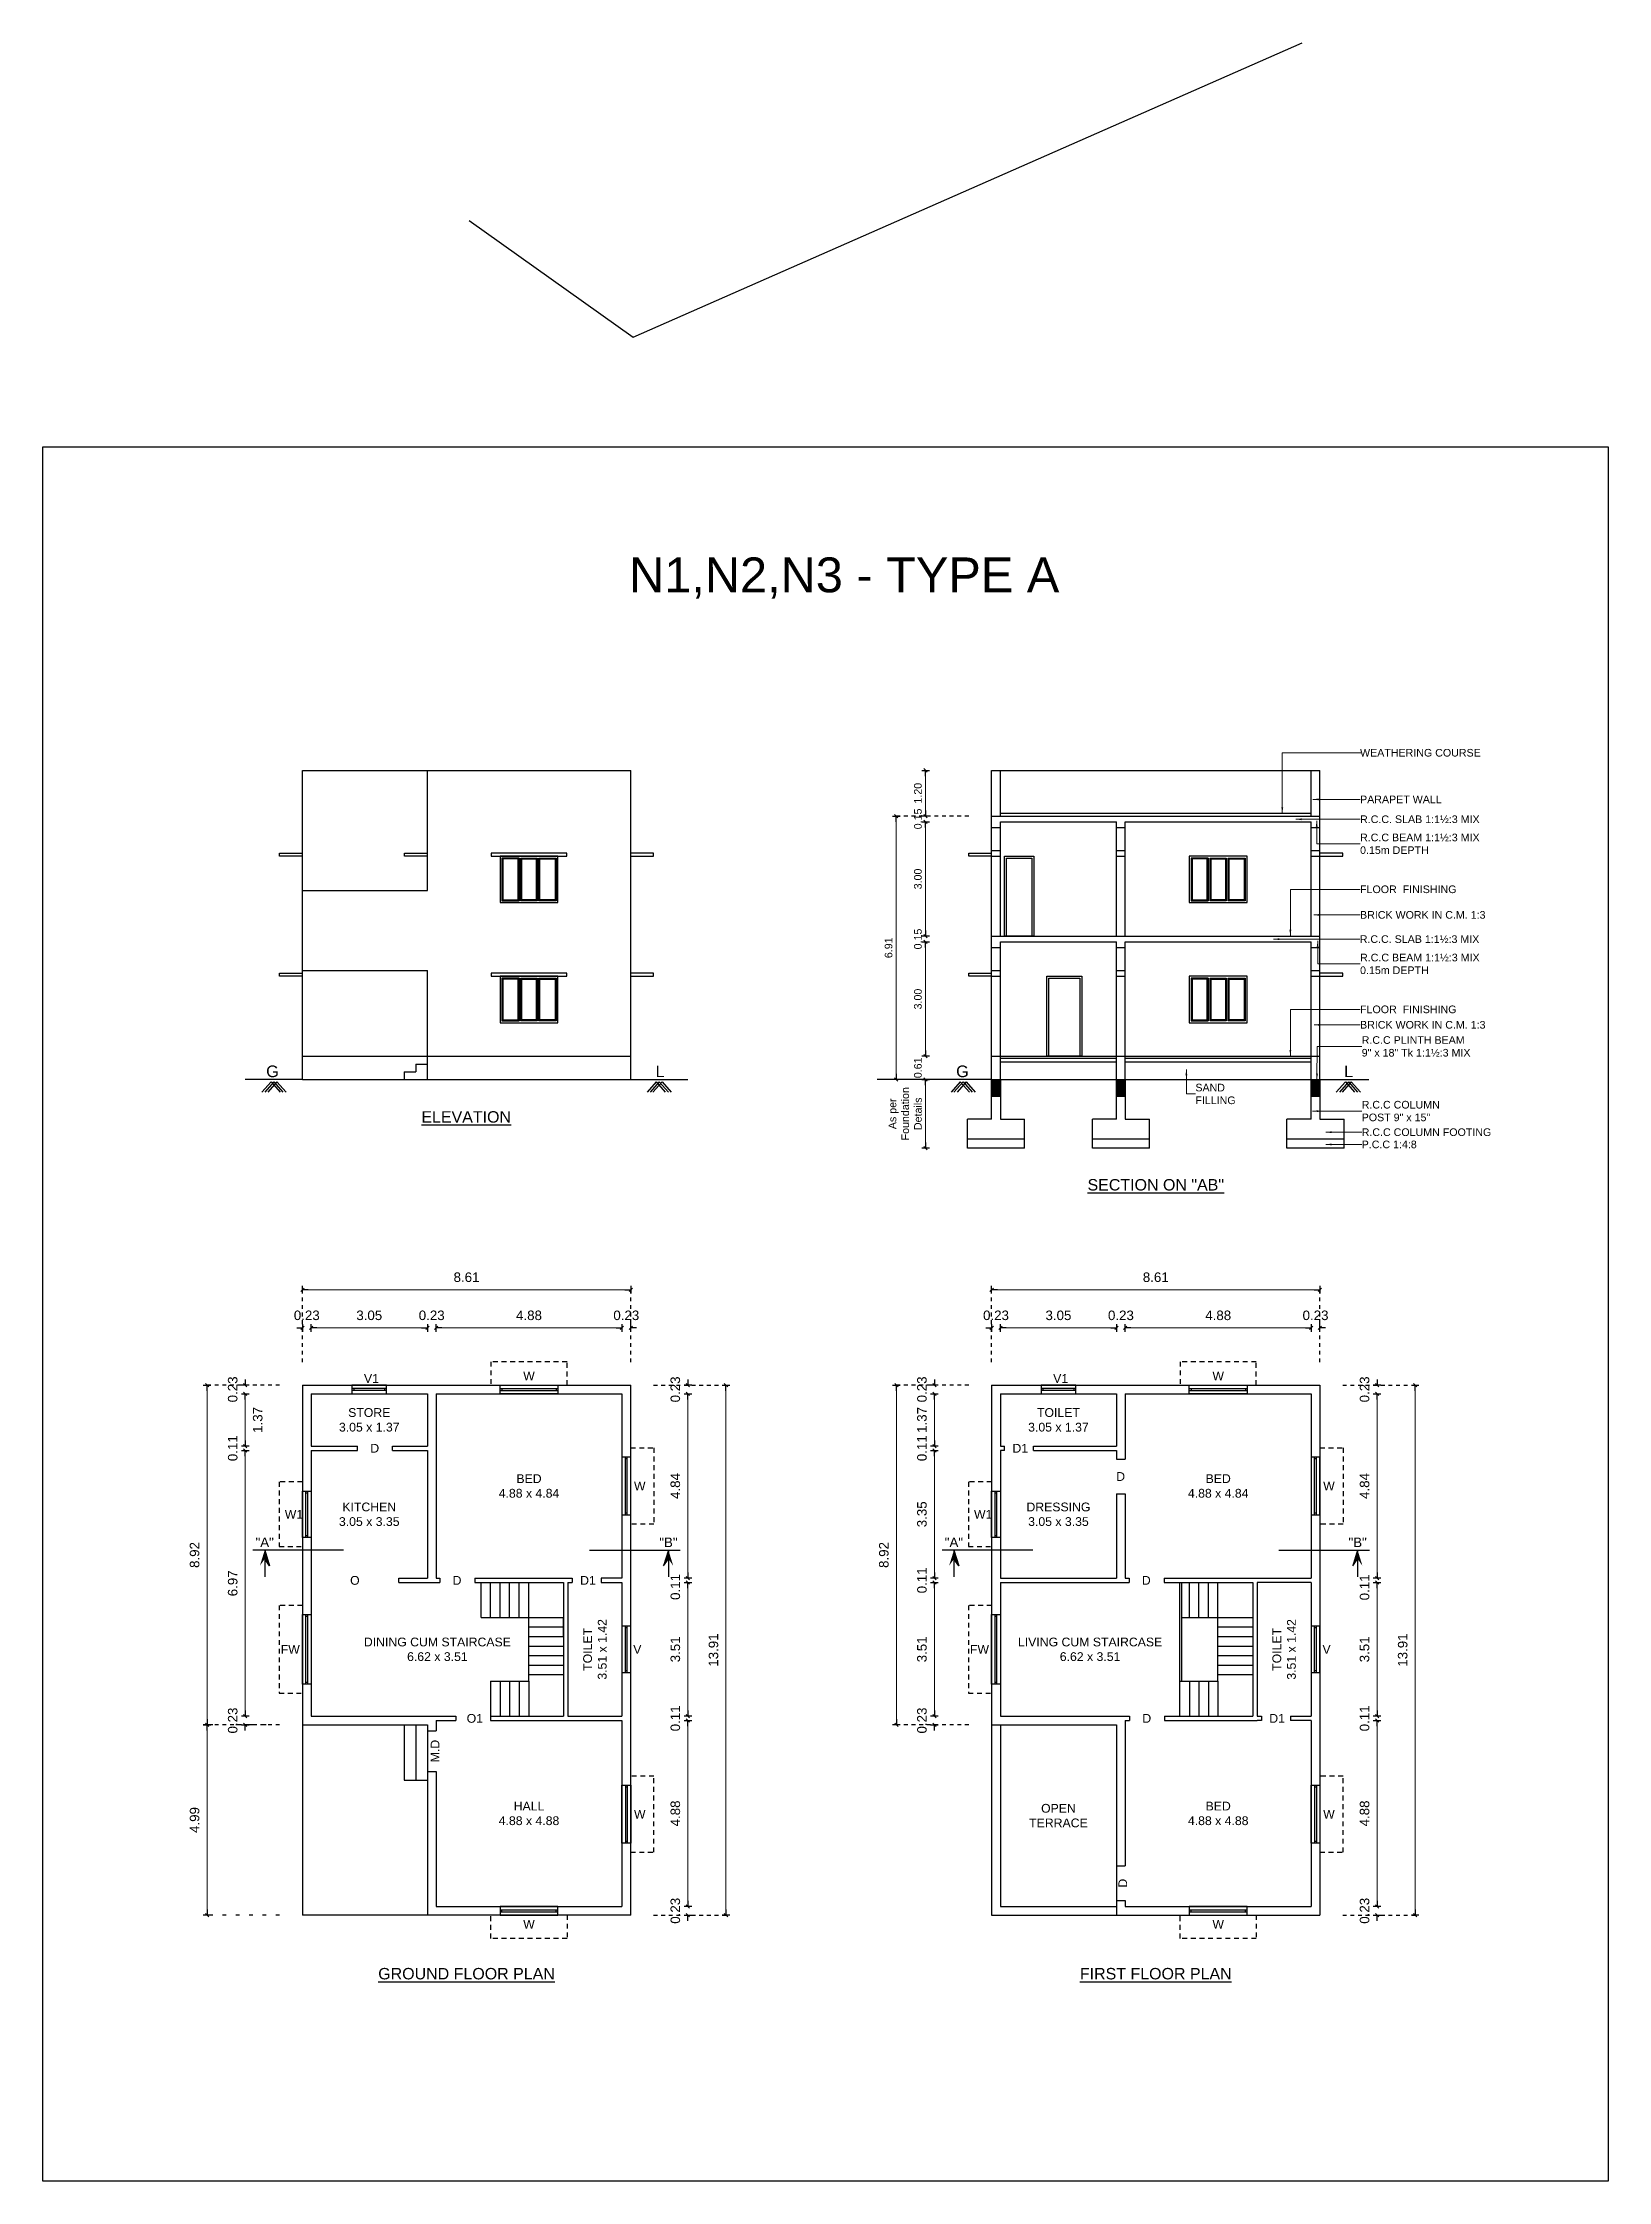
# Model space of a CAD drawing. Header units: metres. Extents: x 1126 to 1595, y 117 to 472.
# Drawn here: x 1288.6 to 1329.7, y 413 to 469.1 of the extents above; entities that cross this region are included whole.
import ezdxf
from ezdxf.enums import TextEntityAlignment as Align

# ---------------------------------------------------------------- set-up
doc = ezdxf.new("R2010")
doc.units = ezdxf.units.M
doc.linetypes.add('DOT', pattern=[0.25, 0, -0.25])
doc.linetypes.add('HIDDEN', pattern=[9.525, 6.35, -3.175])
for name, color, linetype in [('COL', 7, 'Continuous'), ('hat', 252, 'Continuous'), ('Sunshade', 8, 'HIDDEN'), ('TEXT', 7, 'Continuous'), ('Ventilator', 7, 'HIDDEN'), ('Window', 7, 'Continuous')]:
    doc.layers.add(name, color=color, linetype=linetype)
doc.styles.add('ARIAL', font='arial.ttf')
doc.styles.get("Standard").update_dxf_attribs({"font": 'arial.ttf', "height": 0.23})
doc.dimstyles.new('FLOOR DIM', dxfattribs={"dimtxt": 0.2, "dimasz": 0.05, "dimexe": 0.075, "dimexo": 0.3, "dimgap": 0.025, "dimtad": 0, "dimzin": 3, "dimdsep": 46, "dimtxsty": 'ARIAL', "dimblk": 'JM1', "dimcen": -0.09, "dimclrd": 5, "dimclre": 250, "dimclrt": 3, "dimazin": 0, "dimtfac": 0.65, "dimtix": 1, "dimtofl": 0, "dimtmove": 0, "dimatfit": 2, "dimfxl": 0, "dimfrac": 1, "dimtolj": 1, "dimlwd": 18, "dimlwe": -1, "dimarcsym": 0})

msp = doc.modelspace()

# ---------------------------------------------------------------- texts
at = {"color": 7}
msp.add_text('N1,N2,N3 - TYPE A ', height=0.9144, dxfattribs=at).set_placement((1303.992, 454.681))
at = {"color": 7, "style": 'ARIAL'}
for s, height, p in [('G', 0.305, (1294.637, 441.961, -49.775)), ('L', 0.305, (1304.804, 441.961, -49.775)), ('G', 0.305, (1312.737, 441.961, -49.775)), ('L', 0.305, (1322.865, 441.961, -49.775)), ('"A"', 0.25, (1294.433, 429.633, -49.775)), ('"B"', 0.25, (1305.024, 429.633, -49.775)), ('"A"', 0.25, (1312.513, 429.633, -49.775)), ('"B"', 0.25, (1323.104, 429.633, -49.775))]:
    msp.add_text(s, height=height, dxfattribs=at).set_placement(p, align=Align.CENTER)
at = {"char_height": 0.23, "attachment_point": 5}
for s, insert in [('STORE\\P3.05 x 1.37', (1297.176, 432.969, -49.775)), ('TOILET\\P3.05 x 1.37', (1315.255, 432.969, -49.775)), ('BED\\P4.88 x 4.84', (1301.367, 431.235, -49.775)), ('BED\\P4.88 x 4.84', (1319.446, 431.235, -49.775)), ('KITCHEN\\P3.05 x 3.35', (1297.176, 430.492, -49.775)), ('DRESSING\\P3.05 x 3.35', (1315.255, 430.492, -49.775)), ('DINING CUM STAIRCASE\\P6.62 x 3.51', (1298.963, 426.949, -49.775)), ('LIVING CUM STAIRCASE\\P6.62 x 3.51', (1316.085, 426.949, -49.775)), ('HALL\\P4.88 x 4.88', (1301.367, 422.644, -49.775)), ('OPEN \\PTERRACE', (1315.255, 422.586, -49.775)), ('BED\\P4.88 x 4.88', (1319.446, 422.644, -49.775))]:
    msp.add_mtext(s, dxfattribs=dict(at, insert=insert))
at = {"char_height": 0.23, "attachment_point": 5, "rotation": 90}
for insert in [(1303.097, 426.949, -49.775), (1321.176, 426.949, -49.775)]:
    msp.add_mtext('TOILET\\P3.51 x 1.42', dxfattribs=dict(at, insert=insert))
at = {"layer": 'TEXT', "style": 'ARIAL'}
for s, p in [('W', (1301.366, 434.122, -49.775)), ('W', (1319.446, 434.122, -49.775)), ('W', (1304.272, 431.235, -49.775)), ('W', (1322.351, 431.235, -49.775)), ('W1', (1295.201, 430.491, -49.775)), ('W1', (1313.281, 430.491, -49.775)), ('FW', (1295.104, 426.949, -49.775)), ('V', (1304.208, 426.949, -49.775)), ('FW', (1313.184, 426.949, -49.775)), ('V', (1322.288, 426.949, -49.775)), ('W', (1304.272, 422.624, -49.775)), ('W', (1322.351, 422.624, -49.775)), ('W', (1301.366, 419.738, -49.775)), ('W', (1319.446, 419.738, -49.775))]:
    msp.add_text(s, height=0.23, dxfattribs=at).set_placement(p, align=Align.MIDDLE_CENTER)
for s, rotation, p in [('V1', 359.998, (1297.233, 434.055, -49.775)), ('V1', 359.998, (1315.313, 434.055, -49.775)), ('D', 0.002, (1297.32, 432.226, -49.775)), ('D1', 0.002, (1314.254, 432.226, -49.775)), ('D', 0.002, (1316.886, 431.484, -49.775)), ('O', 0.002, (1296.799, 428.759, -49.775)), ('D', 0.002, (1299.479, 428.759, -49.775)), ('D1', 0.002, (1302.913, 428.759, -49.775)), ('D', 0.002, (1317.559, 428.759, -49.775)), ('O1', 0.002, (1299.946, 425.139, -49.775)), ('D', 0.002, (1317.572, 425.139, -49.775)), ('D1', 0.002, (1320.991, 425.139, -49.775)), ('M.D', 90, (1298.901, 424.282, -49.775)), ('D', 90, (1316.942, 420.815, -49.775))]:
    msp.add_text(s, height=0.23, rotation=rotation, dxfattribs=at).set_placement(p, align=Align.MIDDLE_CENTER)
for s, insert, char_height, width, attachment_point in [('WEATHERING COURSE', (1323.167, 450.47, -49.775), 0.2, 3.29403, 4), ('PARAPET WALL', (1323.167, 449.248, -49.775), 0.2, 2.23428, 4), ('R.C.C. SLAB 1:1½:3 MIX', (1323.167, 448.726, -49.775), 0.2, 3.26522, 4), ('R.C.C BEAM 1:1½:3 MIX 0.15m DEPTH  ', (1323.167, 448.081, -49.775), 0.2, 3.22007, 4), ('FLOOR  FINISHING', (1323.167, 446.888, -49.775), 0.2, 2.57289, 4), ('BRICK WORK IN C.M. 1:3', (1323.167, 446.217, -49.775), 0.2, 3.31312, 4), ('R.C.C. SLAB 1:1½:3 MIX', (1323.159, 445.581, -49.775), 0.2, 3.24741, 4), ('R.C.C BEAM 1:1½:3 MIX 0.15m DEPTH  ', (1323.167, 444.931, -49.775), 0.2, 3.17084, 4), ('FLOOR  FINISHING', (1323.167, 443.738, -49.775), 0.2, 2.59421, 4), ('FLOOR  FINISHING', (1323.167, 443.738, -49.775), 0.2, 2.59421, 4), ('FLOOR  FINISHING', (1323.167, 443.738, -49.775), 0.2, 2.57289, 4), ('BRICK WORK IN C.M. 1:3', (1323.167, 443.333, -49.775), 0.2, 3.47959, 4), ('BRICK WORK IN C.M. 1:3', (1323.167, 443.333, -49.775), 0.2, 3.47959, 4), ('\\A1;R.C.C PLINTH BEAM 9" x 18" Tk 1:1½:3 MIX ', (1323.21, 442.767, -49.775), 0.2, 2.90178, 4), ('SAND\\PFILLING', (1318.847, 441.519, -49.775), 0.2, 1.14023, 4), ('{\\fArial|b0|i0|c0|p18;\\LELEVATION}', (1299.719, 440.916, -49.775), 0.3, 2.32094, 5), ('\\pt2.6;R.C.C COLUMN\\P\\ptz;POST 9" x 15"', (1323.21, 441.07, -49.775), 0.2, 2.14995, 4), ('R.C.C COLUMN FOOTING', (1323.21, 440.516, -49.775), 0.2, 3.51493, 4), ('P.C.C 1:4:8', (1323.21, 440.195, -49.775), 0.2, 1.79468, 4), ('{\\fArial|b0|i0|c0|p18;\\LSECTION ON "AB"}', (1317.808, 439.135, -49.775), 0.3, 3.8362, 5), ('{\\fArial|b0|i0|c0|p18;\\LGROUND FLOOR PLAN\\l }', (1299.728, 418.439, -49.775), 0.3, 4.78593, 5), ('{\\fArial|b0|i0|c0|p18;\\LFIRST FLOOR PLAN\\l }', (1317.808, 418.439, -49.775), 0.3, 4.39452, 5)]:
    msp.add_mtext(s, dxfattribs=dict(at, insert=insert, char_height=char_height, width=width, attachment_point=attachment_point))

# ---------------------------------------------------------------- blocks, each defined once
blk = doc.blocks.new('JM1')
at = {"color": 2}
for p, q in [((-3, 0), (0, 0)), ((-0.88, -0.88), (0.88, 0.88)), ((0, 2), (0, -2))]:
    blk.add_line(p, q, dxfattribs=at)
blk = doc.blocks.new('*D586')
at = {"color": 5, "lineweight": 18}
for p, q in [((1295.373, 435.383), (1295.323, 435.383)), ((1295.702, 435.383), (1295.752, 435.383))]:
    blk.add_line(p, q, dxfattribs=at)
at = {"layer": 'Defpoints', "color": 0}
for p in [(1295.423, 435.383), (1295.423, 433.883), (1295.652, 433.654)]:
    blk.add_point(p, dxfattribs=at)
at = {"color": 5, "lineweight": 18, "xscale": 0.05, "yscale": 0.05, "zscale": 0.05}
blk.add_blockref('JM1', (1295.423, 435.383), dxfattribs=at)
at = {"color": 5, "lineweight": 18, "xscale": 0.05, "yscale": 0.05, "zscale": 0.05, "rotation": 180}
blk.add_blockref('JM1', (1295.652, 435.383), dxfattribs=at)
at = {"color": 3, "insert": (1295.537, 435.711), "char_height": 0.25, "attachment_point": 5, "style": 'ARIAL'}
blk.add_mtext('\\A1;0.23', dxfattribs=at)
blk = doc.blocks.new('*D587')
at = {"color": 250, "linetype": 'DOT', "ltscale": 0.25}
for p, q in [((1294.823, 433.883), (1292.848, 433.883)), ((1294.823, 424.968), (1292.848, 424.968))]:
    blk.add_line(p, q, dxfattribs=at)
at = {"color": 5, "lineweight": 18, "ltscale": 0.25}
blk.add_line((1292.923, 433.833), (1292.923, 425.018), dxfattribs=at)
at = {"layer": 'Defpoints', "color": 0, "linetype": 'ByBlock', "ltscale": 0.25}
for p in [(1295.423, 433.883), (1292.923, 424.968), (1295.423, 424.968)]:
    blk.add_point(p, dxfattribs=at)
at = {"color": 5, "linetype": 'ByBlock', "lineweight": 18, "ltscale": 0.25, "xscale": 0.05, "yscale": 0.05, "zscale": 0.05}
for p, rotation in [((1292.923, 433.883), 90), ((1292.923, 424.968), 270)]:
    blk.add_blockref('JM1', p, dxfattribs=dict(at, rotation=rotation))
at = {"color": 3, "linetype": 'ByBlock', "ltscale": 0.25, "insert": (1292.595, 429.425), "char_height": 0.25, "attachment_point": 5, "rotation": 90, "style": 'ARIAL'}
blk.add_mtext('\\A1;8.92', dxfattribs=at)
blk = doc.blocks.new('*D588')
at = {"color": 250, "linetype": 'DOT', "ltscale": 0.25}
for p, q in [((1295.423, 434.483), (1295.423, 436.458)), ((1304.034, 434.483), (1304.034, 436.458))]:
    blk.add_line(p, q, dxfattribs=at)
at = {"color": 5, "lineweight": 18, "ltscale": 0.25}
blk.add_line((1295.473, 436.383), (1303.984, 436.383), dxfattribs=at)
at = {"layer": 'Defpoints', "color": 0, "linetype": 'ByBlock', "ltscale": 0.25}
for p in [(1304.034, 436.383), (1295.423, 433.883), (1304.034, 433.883)]:
    blk.add_point(p, dxfattribs=at)
at = {"color": 5, "linetype": 'ByBlock', "lineweight": 18, "ltscale": 0.25, "xscale": 0.05, "yscale": 0.05, "zscale": 0.05, "rotation": 180}
blk.add_blockref('JM1', (1295.423, 436.383), dxfattribs=at)
at = {"color": 5, "linetype": 'ByBlock', "lineweight": 18, "ltscale": 0.25, "xscale": 0.05, "yscale": 0.05, "zscale": 0.05}
blk.add_blockref('JM1', (1304.034, 436.383), dxfattribs=at)
at = {"color": 3, "linetype": 'ByBlock', "ltscale": 0.25, "insert": (1299.728, 436.711), "char_height": 0.25, "attachment_point": 5, "style": 'ARIAL'}
blk.add_mtext('\\A1;8.61', dxfattribs=at)
blk = doc.blocks.new('*D589')
at = {"color": 5, "lineweight": 18, "ltscale": 50}
for p, q in [((1293.923, 433.933), (1293.923, 433.983)), ((1293.923, 433.604), (1293.923, 433.554))]:
    blk.add_line(p, q, dxfattribs=at)
at = {"layer": 'Defpoints', "color": 0, "ltscale": 50}
for p in [(1293.923, 433.883), (1295.423, 433.883), (1295.652, 433.654)]:
    blk.add_point(p, dxfattribs=at)
at = {"color": 5, "lineweight": 18, "ltscale": 50, "xscale": 0.05, "yscale": 0.05, "zscale": 0.05}
for p, rotation in [((1293.923, 433.883), 270), ((1293.923, 433.654), 90)]:
    blk.add_blockref('JM1', p, dxfattribs=dict(at, rotation=rotation))
at = {"color": 3, "ltscale": 50, "insert": (1293.595, 433.769), "char_height": 0.25, "attachment_point": 5, "rotation": 90, "style": 'ARIAL'}
blk.add_mtext('\\A1;0.23', dxfattribs=at)
blk = doc.blocks.new('*D590')
at = {"color": 5, "lineweight": 18}
blk.add_line((1295.702, 435.383), (1298.65, 435.383), dxfattribs=at)
at = {"layer": 'Defpoints', "color": 0}
for p in [(1298.7, 435.383), (1295.652, 433.654, -49.775), (1298.7, 433.654, -49.775)]:
    blk.add_point(p, dxfattribs=at)
at = {"color": 5, "lineweight": 18, "xscale": 0.05, "yscale": 0.05, "zscale": 0.05, "rotation": 180}
blk.add_blockref('JM1', (1295.652, 435.383), dxfattribs=at)
at = {"color": 5, "lineweight": 18, "xscale": 0.05, "yscale": 0.05, "zscale": 0.05}
blk.add_blockref('JM1', (1298.7, 435.383), dxfattribs=at)
at = {"color": 3, "insert": (1297.176, 435.711), "char_height": 0.25, "attachment_point": 5, "style": 'ARIAL'}
blk.add_mtext('\\A1;3.05', dxfattribs=at)
blk = doc.blocks.new('*D591')
at = {"color": 5, "lineweight": 18}
for p, q in [((1298.65, 435.383), (1298.6, 435.383)), ((1298.978, 435.383), (1299.028, 435.383))]:
    blk.add_line(p, q, dxfattribs=at)
at = {"layer": 'Defpoints', "color": 0}
for p in [(1298.928, 435.383), (1298.7, 433.654, -49.775), (1298.928, 433.654, -49.775)]:
    blk.add_point(p, dxfattribs=at)
at = {"color": 5, "lineweight": 18, "xscale": 0.05, "yscale": 0.05, "zscale": 0.05}
blk.add_blockref('JM1', (1298.7, 435.383), dxfattribs=at)
at = {"color": 5, "lineweight": 18, "xscale": 0.05, "yscale": 0.05, "zscale": 0.05, "rotation": 180}
blk.add_blockref('JM1', (1298.928, 435.383), dxfattribs=at)
at = {"color": 3, "insert": (1298.814, 435.711), "char_height": 0.25, "attachment_point": 5, "style": 'ARIAL'}
blk.add_mtext('\\A1;0.23', dxfattribs=at)
blk = doc.blocks.new('*D592')
at = {"color": 5, "lineweight": 18}
blk.add_line((1298.978, 435.383), (1303.755, 435.383), dxfattribs=at)
at = {"layer": 'Defpoints', "color": 0}
for p in [(1303.805, 435.383), (1298.928, 433.654, -49.775), (1303.805, 433.654, -49.775)]:
    blk.add_point(p, dxfattribs=at)
at = {"color": 5, "lineweight": 18, "xscale": 0.05, "yscale": 0.05, "zscale": 0.05, "rotation": 180}
blk.add_blockref('JM1', (1298.928, 435.383), dxfattribs=at)
at = {"color": 5, "lineweight": 18, "xscale": 0.05, "yscale": 0.05, "zscale": 0.05}
blk.add_blockref('JM1', (1303.805, 435.383), dxfattribs=at)
at = {"color": 3, "insert": (1301.367, 435.711), "char_height": 0.25, "attachment_point": 5, "style": 'ARIAL'}
blk.add_mtext('\\A1;4.88', dxfattribs=at)
blk = doc.blocks.new('*D593')
at = {"color": 5, "lineweight": 18}
for p, q in [((1303.755, 435.383), (1303.705, 435.383)), ((1304.084, 435.383), (1304.134, 435.383))]:
    blk.add_line(p, q, dxfattribs=at)
at = {"layer": 'Defpoints', "color": 0}
for p in [(1304.034, 435.383), (1304.034, 433.883, -49.775), (1303.805, 433.654, -49.775)]:
    blk.add_point(p, dxfattribs=at)
at = {"color": 5, "lineweight": 18, "xscale": 0.05, "yscale": 0.05, "zscale": 0.05}
blk.add_blockref('JM1', (1303.805, 435.383), dxfattribs=at)
at = {"color": 5, "lineweight": 18, "xscale": 0.05, "yscale": 0.05, "zscale": 0.05, "rotation": 180}
blk.add_blockref('JM1', (1304.034, 435.383), dxfattribs=at)
at = {"color": 3, "insert": (1303.919, 435.711), "char_height": 0.25, "attachment_point": 5, "style": 'ARIAL'}
blk.add_mtext('\\A1;0.23', dxfattribs=at)
blk = doc.blocks.new('*D594')
at = {"color": 5, "lineweight": 18}
blk.add_line((1293.923, 433.604), (1293.923, 432.333), dxfattribs=at)
at = {"layer": 'Defpoints', "color": 0}
for p in [(1295.652, 433.654, -49.775), (1293.923, 432.283), (1295.652, 432.283, -49.775)]:
    blk.add_point(p, dxfattribs=at)
at = {"color": 5, "lineweight": 18, "xscale": 0.05, "yscale": 0.05, "zscale": 0.05}
for p, rotation in [((1293.923, 433.654), 90), ((1293.923, 432.283), 270)]:
    blk.add_blockref('JM1', p, dxfattribs=dict(at, rotation=rotation))
at = {"color": 3, "insert": (1294.251, 432.969), "char_height": 0.25, "attachment_point": 5, "rotation": 90, "style": 'ARIAL'}
blk.add_mtext('\\A1;1.37', dxfattribs=at)
blk = doc.blocks.new('*D595')
at = {"color": 5, "lineweight": 18}
for p, q in [((1293.923, 432.333), (1293.923, 432.383)), ((1293.923, 432.119), (1293.923, 432.069))]:
    blk.add_line(p, q, dxfattribs=at)
at = {"layer": 'Defpoints', "color": 0}
for p in [(1293.923, 432.169), (1295.652, 432.283, -49.775), (1295.652, 432.169, -49.775)]:
    blk.add_point(p, dxfattribs=at)
at = {"color": 5, "lineweight": 18, "xscale": 0.05, "yscale": 0.05, "zscale": 0.05}
for p, rotation in [((1293.923, 432.283), 270), ((1293.923, 432.169), 90)]:
    blk.add_blockref('JM1', p, dxfattribs=dict(at, rotation=rotation))
at = {"color": 3, "insert": (1293.595, 432.226), "char_height": 0.25, "attachment_point": 5, "rotation": 90, "style": 'ARIAL'}
blk.add_mtext('\\A1;0.11', dxfattribs=at)
blk = doc.blocks.new('*D596')
at = {"color": 5, "lineweight": 18}
for p, q in [((1293.923, 425.246), (1293.923, 425.296)), ((1293.923, 424.918), (1293.923, 424.868))]:
    blk.add_line(p, q, dxfattribs=at)
at = {"layer": 'Defpoints', "color": 0}
for p in [(1293.923, 424.968), (1295.423, 424.968, -49.775), (1295.652, 425.196, -49.775)]:
    blk.add_point(p, dxfattribs=at)
at = {"color": 5, "lineweight": 18, "xscale": 0.05, "yscale": 0.05, "zscale": 0.05}
for p, rotation in [((1293.923, 425.196), 270), ((1293.923, 424.968), 90)]:
    blk.add_blockref('JM1', p, dxfattribs=dict(at, rotation=rotation))
at = {"color": 3, "insert": (1293.595, 425.082), "char_height": 0.25, "attachment_point": 5, "rotation": 90, "style": 'ARIAL'}
blk.add_mtext('\\A1;0.23', dxfattribs=at)
blk = doc.blocks.new('*D597')
at = {"color": 5, "lineweight": 18}
blk.add_line((1293.923, 432.119), (1293.923, 425.246), dxfattribs=at)
at = {"layer": 'Defpoints', "color": 0}
for p in [(1295.652, 432.169, -49.775), (1293.923, 425.196), (1295.652, 425.196, -49.775)]:
    blk.add_point(p, dxfattribs=at)
at = {"color": 5, "lineweight": 18, "xscale": 0.05, "yscale": 0.05, "zscale": 0.05}
for p, rotation in [((1293.923, 432.169), 90), ((1293.923, 425.196), 270)]:
    blk.add_blockref('JM1', p, dxfattribs=dict(at, rotation=rotation))
at = {"color": 3, "insert": (1293.595, 428.682), "char_height": 0.25, "attachment_point": 5, "rotation": 90, "style": 'ARIAL'}
blk.add_mtext('\\A1;6.97', dxfattribs=at)
blk = doc.blocks.new('*D598')
at = {"color": 5, "lineweight": 18}
for p, q in [((1293.923, 425.246), (1293.923, 425.296)), ((1293.923, 424.918), (1293.923, 424.868))]:
    blk.add_line(p, q, dxfattribs=at)
at = {"layer": 'Defpoints', "color": 0}
for p in [(1293.923, 424.968), (1295.423, 424.968, -49.775), (1295.652, 425.196, -49.775)]:
    blk.add_point(p, dxfattribs=at)
at = {"color": 5, "lineweight": 18, "xscale": 0.05, "yscale": 0.05, "zscale": 0.05}
for p, rotation in [((1293.923, 425.196), 270), ((1293.923, 424.968), 90)]:
    blk.add_blockref('JM1', p, dxfattribs=dict(at, rotation=rotation))
at = {"color": 3, "insert": (1293.595, 425.082), "char_height": 0.25, "attachment_point": 5, "rotation": 90, "style": 'ARIAL'}
blk.add_mtext('\\A1;0.23', dxfattribs=at)
blk = doc.blocks.new('*D599')
at = {"color": 250, "linetype": 'DOT', "ltscale": 0.25}
for p, q in [((1304.634, 433.883), (1306.609, 433.883)), ((1304.634, 419.977), (1306.609, 419.977))]:
    blk.add_line(p, q, dxfattribs=at)
at = {"color": 5, "lineweight": 18, "ltscale": 0.25}
blk.add_line((1306.534, 433.833), (1306.534, 420.027), dxfattribs=at)
at = {"layer": 'Defpoints', "color": 0, "linetype": 'ByBlock', "ltscale": 0.25}
for p in [(1304.034, 433.883), (1304.034, 419.977), (1306.534, 419.977)]:
    blk.add_point(p, dxfattribs=at)
at = {"color": 5, "linetype": 'ByBlock', "lineweight": 18, "ltscale": 0.25, "xscale": 0.05, "yscale": 0.05, "zscale": 0.05}
for p, rotation in [((1306.534, 433.883), 90), ((1306.534, 419.977), 270)]:
    blk.add_blockref('JM1', p, dxfattribs=dict(at, rotation=rotation))
at = {"color": 3, "linetype": 'ByBlock', "ltscale": 0.25, "insert": (1306.206, 426.93), "char_height": 0.25, "attachment_point": 5, "rotation": 90, "style": 'ARIAL'}
blk.add_mtext('\\A1;13.91', dxfattribs=at)
blk = doc.blocks.new('*D600')
at = {"color": 5, "lineweight": 18, "ltscale": 50}
for p, q in [((1305.534, 433.933), (1305.534, 433.983)), ((1305.534, 433.604), (1305.534, 433.554))]:
    blk.add_line(p, q, dxfattribs=at)
at = {"layer": 'Defpoints', "color": 0, "ltscale": 50}
for p in [(1304.034, 433.883), (1305.534, 433.883), (1303.805, 433.654)]:
    blk.add_point(p, dxfattribs=at)
at = {"color": 5, "lineweight": 18, "ltscale": 50, "xscale": 0.05, "yscale": 0.05, "zscale": 0.05}
for p, rotation in [((1305.534, 433.883), 270), ((1305.534, 433.654), 90)]:
    blk.add_blockref('JM1', p, dxfattribs=dict(at, rotation=rotation))
at = {"color": 3, "ltscale": 50, "insert": (1305.206, 433.769), "char_height": 0.25, "attachment_point": 5, "rotation": 90, "style": 'ARIAL'}
blk.add_mtext('\\A1;0.23', dxfattribs=at)
blk = doc.blocks.new('*D601')
at = {"color": 5, "lineweight": 18}
blk.add_line((1305.534, 433.604), (1305.534, 428.866), dxfattribs=at)
at = {"layer": 'Defpoints', "color": 0}
for p in [(1303.805, 433.654, -49.775), (1303.805, 428.816, -49.775), (1305.534, 428.816)]:
    blk.add_point(p, dxfattribs=at)
at = {"color": 5, "lineweight": 18, "xscale": 0.05, "yscale": 0.05, "zscale": 0.05}
for p, rotation in [((1305.534, 433.654), 90), ((1305.534, 428.816), 270)]:
    blk.add_blockref('JM1', p, dxfattribs=dict(at, rotation=rotation))
at = {"color": 3, "insert": (1305.206, 431.235), "char_height": 0.25, "attachment_point": 5, "rotation": 90, "style": 'ARIAL'}
blk.add_mtext('\\A1;4.84', dxfattribs=at)
blk = doc.blocks.new('*D602')
at = {"color": 5, "lineweight": 18}
for p, q in [((1305.534, 428.866), (1305.534, 428.916)), ((1305.534, 428.651), (1305.534, 428.601))]:
    blk.add_line(p, q, dxfattribs=at)
at = {"layer": 'Defpoints', "color": 0}
for p in [(1303.805, 428.816, -49.775), (1303.805, 428.701, -49.775), (1305.534, 428.701)]:
    blk.add_point(p, dxfattribs=at)
at = {"color": 5, "lineweight": 18, "xscale": 0.05, "yscale": 0.05, "zscale": 0.05}
for p, rotation in [((1305.534, 428.816), 270), ((1305.534, 428.701), 90)]:
    blk.add_blockref('JM1', p, dxfattribs=dict(at, rotation=rotation))
at = {"color": 3, "insert": (1305.206, 428.586), "char_height": 0.25, "attachment_point": 5, "rotation": 90, "style": 'ARIAL'}
blk.add_mtext('\\A1;0.11', dxfattribs=at)
blk = doc.blocks.new('*D603')
at = {"color": 5, "lineweight": 18}
blk.add_line((1305.534, 428.651), (1305.534, 425.246), dxfattribs=at)
at = {"layer": 'Defpoints', "color": 0}
for p in [(1303.805, 428.701, -49.775), (1303.805, 425.196, -49.775), (1305.534, 425.196)]:
    blk.add_point(p, dxfattribs=at)
at = {"color": 5, "lineweight": 18, "xscale": 0.05, "yscale": 0.05, "zscale": 0.05}
for p, rotation in [((1305.534, 428.701), 90), ((1305.534, 425.196), 270)]:
    blk.add_blockref('JM1', p, dxfattribs=dict(at, rotation=rotation))
at = {"color": 3, "insert": (1305.206, 426.949), "char_height": 0.25, "attachment_point": 5, "rotation": 90, "style": 'ARIAL'}
blk.add_mtext('\\A1;3.51', dxfattribs=at)
blk = doc.blocks.new('*D604')
at = {"color": 5, "lineweight": 18}
for p, q in [((1305.534, 425.246), (1305.534, 425.296)), ((1305.534, 425.032), (1305.534, 424.982))]:
    blk.add_line(p, q, dxfattribs=at)
at = {"layer": 'Defpoints', "color": 0}
for p in [(1303.805, 425.196, -49.775), (1303.805, 425.082, -49.775), (1305.534, 425.082)]:
    blk.add_point(p, dxfattribs=at)
at = {"color": 5, "lineweight": 18, "xscale": 0.05, "yscale": 0.05, "zscale": 0.05}
for p, rotation in [((1305.534, 425.196), 270), ((1305.534, 425.082), 90)]:
    blk.add_blockref('JM1', p, dxfattribs=dict(at, rotation=rotation))
at = {"color": 3, "insert": (1305.206, 425.139), "char_height": 0.25, "attachment_point": 5, "rotation": 90, "style": 'ARIAL'}
blk.add_mtext('\\A1;0.11', dxfattribs=at)
blk = doc.blocks.new('*D605')
at = {"color": 5, "lineweight": 18}
blk.add_line((1305.534, 425.032), (1305.534, 420.255), dxfattribs=at)
at = {"layer": 'Defpoints', "color": 0}
for p in [(1303.805, 425.082, -49.775), (1303.805, 420.205, -49.775), (1305.534, 420.205)]:
    blk.add_point(p, dxfattribs=at)
at = {"color": 5, "lineweight": 18, "xscale": 0.05, "yscale": 0.05, "zscale": 0.05}
for p, rotation in [((1305.534, 425.082), 90), ((1305.534, 420.205), 270)]:
    blk.add_blockref('JM1', p, dxfattribs=dict(at, rotation=rotation))
at = {"color": 3, "insert": (1305.206, 422.644), "char_height": 0.25, "attachment_point": 5, "rotation": 90, "style": 'ARIAL'}
blk.add_mtext('\\A1;4.88', dxfattribs=at)
blk = doc.blocks.new('*D606')
at = {"color": 5, "lineweight": 18}
for p, q in [((1305.534, 420.255), (1305.534, 420.305)), ((1305.534, 419.927), (1305.534, 419.877))]:
    blk.add_line(p, q, dxfattribs=at)
at = {"layer": 'Defpoints', "color": 0}
for p in [(1303.805, 420.205, -49.775), (1304.034, 419.977, -49.775), (1305.534, 419.977)]:
    blk.add_point(p, dxfattribs=at)
at = {"color": 5, "lineweight": 18, "xscale": 0.05, "yscale": 0.05, "zscale": 0.05}
for p, rotation in [((1305.534, 420.205), 270), ((1305.534, 419.977), 90)]:
    blk.add_blockref('JM1', p, dxfattribs=dict(at, rotation=rotation))
at = {"color": 3, "insert": (1305.206, 420.091), "char_height": 0.25, "attachment_point": 5, "rotation": 90, "style": 'ARIAL'}
blk.add_mtext('\\A1;0.23', dxfattribs=at)
blk = doc.blocks.new('*D607')
at = {"color": 5, "lineweight": 18}
for p, q in [((1313.453, 435.383), (1313.403, 435.383)), ((1313.781, 435.383), (1313.831, 435.383))]:
    blk.add_line(p, q, dxfattribs=at)
at = {"layer": 'Defpoints', "color": 0}
for p in [(1313.503, 435.383), (1313.503, 433.883), (1313.731, 433.654)]:
    blk.add_point(p, dxfattribs=at)
at = {"color": 5, "lineweight": 18, "xscale": 0.05, "yscale": 0.05, "zscale": 0.05}
blk.add_blockref('JM1', (1313.503, 435.383), dxfattribs=at)
at = {"color": 5, "lineweight": 18, "xscale": 0.05, "yscale": 0.05, "zscale": 0.05, "rotation": 180}
blk.add_blockref('JM1', (1313.731, 435.383), dxfattribs=at)
at = {"color": 3, "insert": (1313.617, 435.711), "char_height": 0.25, "attachment_point": 5, "style": 'ARIAL'}
blk.add_mtext('\\A1;0.23', dxfattribs=at)
blk = doc.blocks.new('*D608')
at = {"color": 250, "linetype": 'DOT', "ltscale": 0.25}
for p, q in [((1312.903, 433.883), (1310.928, 433.883)), ((1312.903, 424.968), (1310.928, 424.968))]:
    blk.add_line(p, q, dxfattribs=at)
at = {"color": 5, "lineweight": 18, "ltscale": 0.25}
blk.add_line((1311.003, 433.833), (1311.003, 425.018), dxfattribs=at)
at = {"layer": 'Defpoints', "color": 0, "linetype": 'ByBlock', "ltscale": 0.25}
for p in [(1313.503, 433.883), (1311.003, 424.968), (1313.503, 424.968)]:
    blk.add_point(p, dxfattribs=at)
at = {"color": 5, "linetype": 'ByBlock', "lineweight": 18, "ltscale": 0.25, "xscale": 0.05, "yscale": 0.05, "zscale": 0.05}
for p, rotation in [((1311.003, 433.883), 90), ((1311.003, 424.968), 270)]:
    blk.add_blockref('JM1', p, dxfattribs=dict(at, rotation=rotation))
at = {"color": 3, "linetype": 'ByBlock', "ltscale": 0.25, "insert": (1310.675, 429.425), "char_height": 0.25, "attachment_point": 5, "rotation": 90, "style": 'ARIAL'}
blk.add_mtext('\\A1;8.92', dxfattribs=at)
blk = doc.blocks.new('*D609')
at = {"color": 250, "linetype": 'DOT', "ltscale": 0.25}
for p, q in [((1313.503, 434.483), (1313.503, 436.458)), ((1322.113, 434.483), (1322.113, 436.458))]:
    blk.add_line(p, q, dxfattribs=at)
at = {"color": 5, "lineweight": 18, "ltscale": 0.25}
blk.add_line((1313.553, 436.383), (1322.063, 436.383), dxfattribs=at)
at = {"layer": 'Defpoints', "color": 0, "linetype": 'ByBlock', "ltscale": 0.25}
for p in [(1322.113, 436.383), (1313.503, 433.883), (1322.113, 433.883)]:
    blk.add_point(p, dxfattribs=at)
at = {"color": 5, "linetype": 'ByBlock', "lineweight": 18, "ltscale": 0.25, "xscale": 0.05, "yscale": 0.05, "zscale": 0.05, "rotation": 180}
blk.add_blockref('JM1', (1313.503, 436.383), dxfattribs=at)
at = {"color": 5, "linetype": 'ByBlock', "lineweight": 18, "ltscale": 0.25, "xscale": 0.05, "yscale": 0.05, "zscale": 0.05}
blk.add_blockref('JM1', (1322.113, 436.383), dxfattribs=at)
at = {"color": 3, "linetype": 'ByBlock', "ltscale": 0.25, "insert": (1317.808, 436.711), "char_height": 0.25, "attachment_point": 5, "style": 'ARIAL'}
blk.add_mtext('\\A1;8.61', dxfattribs=at)
blk = doc.blocks.new('*D610')
at = {"color": 5, "lineweight": 18, "ltscale": 50}
for p, q in [((1312.003, 433.933), (1312.003, 433.983)), ((1312.003, 433.604), (1312.003, 433.554))]:
    blk.add_line(p, q, dxfattribs=at)
at = {"layer": 'Defpoints', "color": 0, "ltscale": 50}
for p in [(1312.003, 433.883), (1313.503, 433.883), (1313.731, 433.654)]:
    blk.add_point(p, dxfattribs=at)
at = {"color": 5, "lineweight": 18, "ltscale": 50, "xscale": 0.05, "yscale": 0.05, "zscale": 0.05}
for p, rotation in [((1312.003, 433.883), 270), ((1312.003, 433.654), 90)]:
    blk.add_blockref('JM1', p, dxfattribs=dict(at, rotation=rotation))
at = {"color": 3, "ltscale": 50, "insert": (1311.675, 433.769), "char_height": 0.25, "attachment_point": 5, "rotation": 90, "style": 'ARIAL'}
blk.add_mtext('\\A1;0.23', dxfattribs=at)
blk = doc.blocks.new('*D611')
at = {"color": 250, "linetype": 'DOT', "ltscale": 0.25}
for p, q in [((1322.713, 433.883), (1324.688, 433.883)), ((1322.713, 419.977), (1324.688, 419.977))]:
    blk.add_line(p, q, dxfattribs=at)
at = {"color": 5, "lineweight": 18, "ltscale": 0.25}
blk.add_line((1324.613, 433.833), (1324.613, 420.027), dxfattribs=at)
at = {"layer": 'Defpoints', "color": 0, "linetype": 'ByBlock', "ltscale": 0.25}
for p in [(1322.113, 433.883), (1322.113, 419.977), (1324.613, 419.977)]:
    blk.add_point(p, dxfattribs=at)
at = {"color": 5, "linetype": 'ByBlock', "lineweight": 18, "ltscale": 0.25, "xscale": 0.05, "yscale": 0.05, "zscale": 0.05}
for p, rotation in [((1324.613, 433.883), 90), ((1324.613, 419.977), 270)]:
    blk.add_blockref('JM1', p, dxfattribs=dict(at, rotation=rotation))
at = {"color": 3, "linetype": 'ByBlock', "ltscale": 0.25, "insert": (1324.286, 426.93), "char_height": 0.25, "attachment_point": 5, "rotation": 90, "style": 'ARIAL'}
blk.add_mtext('\\A1;13.91', dxfattribs=at)
blk = doc.blocks.new('*D612')
at = {"color": 5, "lineweight": 18, "ltscale": 50}
for p, q in [((1323.613, 433.933), (1323.613, 433.983)), ((1323.613, 433.604), (1323.613, 433.554))]:
    blk.add_line(p, q, dxfattribs=at)
at = {"layer": 'Defpoints', "color": 0, "ltscale": 50}
for p in [(1322.113, 433.883), (1323.613, 433.883), (1321.885, 433.654)]:
    blk.add_point(p, dxfattribs=at)
at = {"color": 5, "lineweight": 18, "ltscale": 50, "xscale": 0.05, "yscale": 0.05, "zscale": 0.05}
for p, rotation in [((1323.613, 433.883), 270), ((1323.613, 433.654), 90)]:
    blk.add_blockref('JM1', p, dxfattribs=dict(at, rotation=rotation))
at = {"color": 3, "ltscale": 50, "insert": (1323.286, 433.769), "char_height": 0.25, "attachment_point": 5, "rotation": 90, "style": 'ARIAL'}
blk.add_mtext('\\A1;0.23', dxfattribs=at)
blk = doc.blocks.new('*D613')
at = {"color": 5, "lineweight": 18}
blk.add_line((1313.781, 435.383), (1316.729, 435.383), dxfattribs=at)
at = {"layer": 'Defpoints', "color": 0}
for p in [(1316.779, 435.383), (1313.731, 433.654, -49.775), (1316.779, 433.654, -49.775)]:
    blk.add_point(p, dxfattribs=at)
at = {"color": 5, "lineweight": 18, "xscale": 0.05, "yscale": 0.05, "zscale": 0.05, "rotation": 180}
blk.add_blockref('JM1', (1313.731, 435.383), dxfattribs=at)
at = {"color": 5, "lineweight": 18, "xscale": 0.05, "yscale": 0.05, "zscale": 0.05}
blk.add_blockref('JM1', (1316.779, 435.383), dxfattribs=at)
at = {"color": 3, "insert": (1315.255, 435.711), "char_height": 0.25, "attachment_point": 5, "style": 'ARIAL'}
blk.add_mtext('\\A1;3.05', dxfattribs=at)
blk = doc.blocks.new('*D614')
at = {"color": 5, "lineweight": 18}
for p, q in [((1316.729, 435.383), (1316.679, 435.383)), ((1317.058, 435.383), (1317.108, 435.383))]:
    blk.add_line(p, q, dxfattribs=at)
at = {"layer": 'Defpoints', "color": 0}
for p in [(1317.008, 435.383), (1316.779, 433.654, -49.775), (1317.008, 433.654, -49.775)]:
    blk.add_point(p, dxfattribs=at)
at = {"color": 5, "lineweight": 18, "xscale": 0.05, "yscale": 0.05, "zscale": 0.05}
blk.add_blockref('JM1', (1316.779, 435.383), dxfattribs=at)
at = {"color": 5, "lineweight": 18, "xscale": 0.05, "yscale": 0.05, "zscale": 0.05, "rotation": 180}
blk.add_blockref('JM1', (1317.008, 435.383), dxfattribs=at)
at = {"color": 3, "insert": (1316.894, 435.711), "char_height": 0.25, "attachment_point": 5, "style": 'ARIAL'}
blk.add_mtext('\\A1;0.23', dxfattribs=at)
blk = doc.blocks.new('*D615')
at = {"color": 5, "lineweight": 18}
blk.add_line((1317.058, 435.383), (1321.835, 435.383), dxfattribs=at)
at = {"layer": 'Defpoints', "color": 0}
for p in [(1321.885, 435.383), (1317.008, 433.654, -49.775), (1321.885, 433.654, -49.775)]:
    blk.add_point(p, dxfattribs=at)
at = {"color": 5, "lineweight": 18, "xscale": 0.05, "yscale": 0.05, "zscale": 0.05, "rotation": 180}
blk.add_blockref('JM1', (1317.008, 435.383), dxfattribs=at)
at = {"color": 5, "lineweight": 18, "xscale": 0.05, "yscale": 0.05, "zscale": 0.05}
blk.add_blockref('JM1', (1321.885, 435.383), dxfattribs=at)
at = {"color": 3, "insert": (1319.446, 435.711), "char_height": 0.25, "attachment_point": 5, "style": 'ARIAL'}
blk.add_mtext('\\A1;4.88', dxfattribs=at)
blk = doc.blocks.new('*D616')
at = {"color": 5, "lineweight": 18}
for p, q in [((1321.835, 435.383), (1321.785, 435.383)), ((1322.163, 435.383), (1322.213, 435.383))]:
    blk.add_line(p, q, dxfattribs=at)
at = {"layer": 'Defpoints', "color": 0}
for p in [(1322.113, 435.383), (1322.113, 433.883, -49.775), (1321.885, 433.654, -49.775)]:
    blk.add_point(p, dxfattribs=at)
at = {"color": 5, "lineweight": 18, "xscale": 0.05, "yscale": 0.05, "zscale": 0.05}
blk.add_blockref('JM1', (1321.885, 435.383), dxfattribs=at)
at = {"color": 5, "lineweight": 18, "xscale": 0.05, "yscale": 0.05, "zscale": 0.05, "rotation": 180}
blk.add_blockref('JM1', (1322.113, 435.383), dxfattribs=at)
at = {"color": 3, "insert": (1321.999, 435.711), "char_height": 0.25, "attachment_point": 5, "style": 'ARIAL'}
blk.add_mtext('\\A1;0.23', dxfattribs=at)
blk = doc.blocks.new('*D617')
at = {"color": 5, "lineweight": 18}
blk.add_line((1312.003, 433.604), (1312.003, 432.333), dxfattribs=at)
at = {"layer": 'Defpoints', "color": 0}
for p in [(1313.731, 433.654, -49.775), (1312.003, 432.283), (1313.731, 432.283, -49.775)]:
    blk.add_point(p, dxfattribs=at)
at = {"color": 5, "lineweight": 18, "xscale": 0.05, "yscale": 0.05, "zscale": 0.05}
for p, rotation in [((1312.003, 433.654), 90), ((1312.003, 432.283), 270)]:
    blk.add_blockref('JM1', p, dxfattribs=dict(at, rotation=rotation))
at = {"color": 3, "insert": (1311.675, 432.969), "char_height": 0.25, "attachment_point": 5, "rotation": 90, "style": 'ARIAL'}
blk.add_mtext('\\A1;1.37', dxfattribs=at)
blk = doc.blocks.new('*D618')
at = {"color": 5, "lineweight": 18}
for p, q in [((1312.003, 432.333), (1312.003, 432.383)), ((1312.003, 432.118), (1312.003, 432.068))]:
    blk.add_line(p, q, dxfattribs=at)
at = {"layer": 'Defpoints', "color": 0}
for p in [(1312.003, 432.168), (1313.731, 432.283, -49.775), (1313.731, 432.168, -49.775)]:
    blk.add_point(p, dxfattribs=at)
at = {"color": 5, "lineweight": 18, "xscale": 0.05, "yscale": 0.05, "zscale": 0.05}
for p, rotation in [((1312.003, 432.283), 270), ((1312.003, 432.168), 90)]:
    blk.add_blockref('JM1', p, dxfattribs=dict(at, rotation=rotation))
at = {"color": 3, "insert": (1311.675, 432.226), "char_height": 0.25, "attachment_point": 5, "rotation": 90, "style": 'ARIAL'}
blk.add_mtext('\\A1;0.11', dxfattribs=at)
blk = doc.blocks.new('*D619')
at = {"color": 5, "lineweight": 18}
blk.add_line((1312.003, 432.118), (1312.003, 428.866), dxfattribs=at)
at = {"layer": 'Defpoints', "color": 0}
for p in [(1313.731, 432.168, -49.775), (1312.003, 428.816), (1313.731, 428.816, -49.775)]:
    blk.add_point(p, dxfattribs=at)
at = {"color": 5, "lineweight": 18, "xscale": 0.05, "yscale": 0.05, "zscale": 0.05}
for p, rotation in [((1312.003, 432.168), 90), ((1312.003, 428.816), 270)]:
    blk.add_blockref('JM1', p, dxfattribs=dict(at, rotation=rotation))
at = {"color": 3, "insert": (1311.675, 430.492), "char_height": 0.25, "attachment_point": 5, "rotation": 90, "style": 'ARIAL'}
blk.add_mtext('\\A1;3.35', dxfattribs=at)
blk = doc.blocks.new('*D620')
at = {"color": 5, "lineweight": 18}
for p, q in [((1312.003, 428.866), (1312.003, 428.916)), ((1312.003, 428.651), (1312.003, 428.601))]:
    blk.add_line(p, q, dxfattribs=at)
at = {"layer": 'Defpoints', "color": 0}
for p in [(1312.003, 428.701), (1313.731, 428.816, -49.775), (1313.731, 428.701, -49.775)]:
    blk.add_point(p, dxfattribs=at)
at = {"color": 5, "lineweight": 18, "xscale": 0.05, "yscale": 0.05, "zscale": 0.05}
for p, rotation in [((1312.003, 428.816), 270), ((1312.003, 428.701), 90)]:
    blk.add_blockref('JM1', p, dxfattribs=dict(at, rotation=rotation))
at = {"color": 3, "insert": (1311.675, 428.759), "char_height": 0.25, "attachment_point": 5, "rotation": 90, "style": 'ARIAL'}
blk.add_mtext('\\A1;0.11', dxfattribs=at)
blk = doc.blocks.new('*D621')
at = {"color": 5, "lineweight": 18}
blk.add_line((1312.003, 428.651), (1312.003, 425.246), dxfattribs=at)
at = {"layer": 'Defpoints', "color": 0}
for p in [(1313.731, 428.701, -49.775), (1312.003, 425.196), (1313.731, 425.196, -49.775)]:
    blk.add_point(p, dxfattribs=at)
at = {"color": 5, "lineweight": 18, "xscale": 0.05, "yscale": 0.05, "zscale": 0.05}
for p, rotation in [((1312.003, 428.701), 90), ((1312.003, 425.196), 270)]:
    blk.add_blockref('JM1', p, dxfattribs=dict(at, rotation=rotation))
at = {"color": 3, "insert": (1311.675, 426.949), "char_height": 0.25, "attachment_point": 5, "rotation": 90, "style": 'ARIAL'}
blk.add_mtext('\\A1;3.51', dxfattribs=at)
blk = doc.blocks.new('*D622')
at = {"color": 5, "lineweight": 18}
for p, q in [((1312.003, 425.246), (1312.003, 425.296)), ((1312.003, 424.918), (1312.003, 424.868))]:
    blk.add_line(p, q, dxfattribs=at)
at = {"layer": 'Defpoints', "color": 0}
for p in [(1312.003, 424.968), (1313.503, 424.968, -49.775), (1313.731, 425.196, -49.775)]:
    blk.add_point(p, dxfattribs=at)
at = {"color": 5, "lineweight": 18, "xscale": 0.05, "yscale": 0.05, "zscale": 0.05}
for p, rotation in [((1312.003, 425.196), 270), ((1312.003, 424.968), 90)]:
    blk.add_blockref('JM1', p, dxfattribs=dict(at, rotation=rotation))
at = {"color": 3, "insert": (1311.675, 425.082), "char_height": 0.25, "attachment_point": 5, "rotation": 90, "style": 'ARIAL'}
blk.add_mtext('\\A1;0.23', dxfattribs=at)
blk = doc.blocks.new('*D623')
at = {"color": 5, "lineweight": 18}
blk.add_line((1323.613, 433.604), (1323.613, 428.866), dxfattribs=at)
at = {"layer": 'Defpoints', "color": 0}
for p in [(1321.885, 433.654, -49.775), (1321.885, 428.816, -49.775), (1323.613, 428.816)]:
    blk.add_point(p, dxfattribs=at)
at = {"color": 5, "lineweight": 18, "xscale": 0.05, "yscale": 0.05, "zscale": 0.05}
for p, rotation in [((1323.613, 433.654), 90), ((1323.613, 428.816), 270)]:
    blk.add_blockref('JM1', p, dxfattribs=dict(at, rotation=rotation))
at = {"color": 3, "insert": (1323.286, 431.235), "char_height": 0.25, "attachment_point": 5, "rotation": 90, "style": 'ARIAL'}
blk.add_mtext('\\A1;4.84', dxfattribs=at)
blk = doc.blocks.new('*D624')
at = {"color": 5, "lineweight": 18}
for p, q in [((1323.613, 428.866), (1323.613, 428.916)), ((1323.613, 428.651), (1323.613, 428.601))]:
    blk.add_line(p, q, dxfattribs=at)
at = {"layer": 'Defpoints', "color": 0}
for p in [(1321.885, 428.816, -49.775), (1321.885, 428.701, -49.775), (1323.613, 428.701)]:
    blk.add_point(p, dxfattribs=at)
at = {"color": 5, "lineweight": 18, "xscale": 0.05, "yscale": 0.05, "zscale": 0.05}
for p, rotation in [((1323.613, 428.816), 270), ((1323.613, 428.701), 90)]:
    blk.add_blockref('JM1', p, dxfattribs=dict(at, rotation=rotation))
at = {"color": 3, "insert": (1323.286, 428.575), "char_height": 0.25, "attachment_point": 5, "rotation": 90, "style": 'ARIAL'}
blk.add_mtext('\\A1;0.11', dxfattribs=at)
blk = doc.blocks.new('*D625')
at = {"color": 5, "lineweight": 18}
blk.add_line((1323.613, 428.651), (1323.613, 425.246), dxfattribs=at)
at = {"layer": 'Defpoints', "color": 0}
for p in [(1321.885, 428.701, -49.775), (1321.885, 425.196, -49.775), (1323.613, 425.196)]:
    blk.add_point(p, dxfattribs=at)
at = {"color": 5, "lineweight": 18, "xscale": 0.05, "yscale": 0.05, "zscale": 0.05}
for p, rotation in [((1323.613, 428.701), 90), ((1323.613, 425.196), 270)]:
    blk.add_blockref('JM1', p, dxfattribs=dict(at, rotation=rotation))
at = {"color": 3, "insert": (1323.286, 426.949), "char_height": 0.25, "attachment_point": 5, "rotation": 90, "style": 'ARIAL'}
blk.add_mtext('\\A1;3.51', dxfattribs=at)
blk = doc.blocks.new('*D626')
at = {"color": 5, "lineweight": 18}
for p, q in [((1323.613, 425.246), (1323.613, 425.296)), ((1323.613, 425.032), (1323.613, 424.982))]:
    blk.add_line(p, q, dxfattribs=at)
at = {"layer": 'Defpoints', "color": 0}
for p in [(1321.885, 425.196, -49.775), (1321.885, 425.082, -49.775), (1323.613, 425.082)]:
    blk.add_point(p, dxfattribs=at)
at = {"color": 5, "lineweight": 18, "xscale": 0.05, "yscale": 0.05, "zscale": 0.05}
for p, rotation in [((1323.613, 425.196), 270), ((1323.613, 425.082), 90)]:
    blk.add_blockref('JM1', p, dxfattribs=dict(at, rotation=rotation))
at = {"color": 3, "insert": (1323.286, 425.139), "char_height": 0.25, "attachment_point": 5, "rotation": 90, "style": 'ARIAL'}
blk.add_mtext('\\A1;0.11', dxfattribs=at)
blk = doc.blocks.new('*D627')
at = {"color": 5, "lineweight": 18}
blk.add_line((1323.613, 425.032), (1323.613, 420.255), dxfattribs=at)
at = {"layer": 'Defpoints', "color": 0}
for p in [(1321.885, 425.082, -49.775), (1321.885, 420.205, -49.775), (1323.613, 420.205)]:
    blk.add_point(p, dxfattribs=at)
at = {"color": 5, "lineweight": 18, "xscale": 0.05, "yscale": 0.05, "zscale": 0.05}
for p, rotation in [((1323.613, 425.082), 90), ((1323.613, 420.205), 270)]:
    blk.add_blockref('JM1', p, dxfattribs=dict(at, rotation=rotation))
at = {"color": 3, "insert": (1323.286, 422.644), "char_height": 0.25, "attachment_point": 5, "rotation": 90, "style": 'ARIAL'}
blk.add_mtext('\\A1;4.88', dxfattribs=at)
blk = doc.blocks.new('*D628')
at = {"color": 5, "lineweight": 18}
for p, q in [((1323.613, 420.255), (1323.613, 420.305)), ((1323.613, 419.927), (1323.613, 419.877))]:
    blk.add_line(p, q, dxfattribs=at)
at = {"layer": 'Defpoints', "color": 0}
for p in [(1321.885, 420.205, -49.775), (1322.113, 419.977, -49.775), (1323.613, 419.977)]:
    blk.add_point(p, dxfattribs=at)
at = {"color": 5, "lineweight": 18, "xscale": 0.05, "yscale": 0.05, "zscale": 0.05}
for p, rotation in [((1323.613, 420.205), 270), ((1323.613, 419.977), 90)]:
    blk.add_blockref('JM1', p, dxfattribs=dict(at, rotation=rotation))
at = {"color": 3, "insert": (1323.286, 420.091), "char_height": 0.25, "attachment_point": 5, "rotation": 90, "style": 'ARIAL'}
blk.add_mtext('\\A1;0.23', dxfattribs=at)
blk = doc.blocks.new('*D629')
at = {"color": 5, "lineweight": 18}
blk.add_line((1311.771, 441.85), (1311.771, 440.15), dxfattribs=at)
at = {"layer": 'Defpoints', "color": 0}
for p in [(1313.271, 441.9), (1311.771, 440.1), (1312.866, 440.1)]:
    blk.add_point(p, dxfattribs=at)
at = {"color": 5, "lineweight": 18, "xscale": 0.05, "yscale": 0.05, "zscale": 0.05}
for p, rotation in [((1311.771, 441.9), 90), ((1311.771, 440.1), 270)]:
    blk.add_blockref('JM1', p, dxfattribs=dict(at, rotation=rotation))
at = {"color": 3, "insert": (1311.236, 441), "char_height": 0.2, "attachment_point": 5, "rotation": 90, "style": 'ARIAL'}
blk.add_mtext('\\A1;As per\\PFoundation \\PDetails', dxfattribs=at)
blk = doc.blocks.new('*D630')
at = {"color": 250, "linetype": 'DOT', "ltscale": 0.25}
for p, q in [((1312.901, 448.81), (1310.926, 448.81)), ((1312.901, 441.9), (1310.926, 441.9))]:
    blk.add_line(p, q, dxfattribs=at)
at = {"color": 5, "lineweight": 18, "ltscale": 0.25}
blk.add_line((1311.001, 448.76), (1311.001, 441.95), dxfattribs=at)
at = {"layer": 'Defpoints', "color": 0, "linetype": 'ByBlock', "ltscale": 0.25}
for p in [(1313.501, 448.81), (1311.001, 441.9), (1313.501, 441.9)]:
    blk.add_point(p, dxfattribs=at)
at = {"color": 5, "linetype": 'ByBlock', "lineweight": 18, "ltscale": 0.25, "xscale": 0.05, "yscale": 0.05, "zscale": 0.05}
for p, rotation in [((1311.001, 448.81), 90), ((1311.001, 441.9), 270)]:
    blk.add_blockref('JM1', p, dxfattribs=dict(at, rotation=rotation))
at = {"color": 3, "linetype": 'ByBlock', "ltscale": 0.25, "insert": (1310.799, 445.355), "char_height": 0.2, "attachment_point": 5, "rotation": 90, "style": 'ARIAL'}
blk.add_mtext('\\A1;6.91', dxfattribs=at)
blk = doc.blocks.new('*D631')
at = {"color": 5, "lineweight": 18}
for p, q in [((1311.771, 442.56), (1311.771, 442.61)), ((1311.771, 441.85), (1311.771, 441.8))]:
    blk.add_line(p, q, dxfattribs=at)
at = {"layer": 'Defpoints', "color": 0}
for p in [(1311.771, 442.51), (1313.503, 442.51), (1313.501, 441.9)]:
    blk.add_point(p, dxfattribs=at)
at = {"color": 5, "lineweight": 18, "xscale": 0.05, "yscale": 0.05, "zscale": 0.05}
for p, rotation in [((1311.771, 442.51), 270), ((1311.771, 441.9), 90)]:
    blk.add_blockref('JM1', p, dxfattribs=dict(at, rotation=rotation))
at = {"color": 3, "insert": (1311.569, 442.205), "char_height": 0.2, "attachment_point": 5, "rotation": 90, "style": 'ARIAL'}
blk.add_mtext('\\A1;0.61', dxfattribs=at)
blk = doc.blocks.new('*D632')
at = {"color": 5, "lineweight": 18}
blk.add_line((1311.771, 445.71), (1311.771, 448.61), dxfattribs=at)
at = {"layer": 'Defpoints', "color": 0}
for p in [(1311.771, 448.66), (1321.237, 448.66), (1313.503, 445.66)]:
    blk.add_point(p, dxfattribs=at)
at = {"color": 5, "lineweight": 18, "xscale": 0.05, "yscale": 0.05, "zscale": 0.05}
for p, rotation in [((1311.771, 448.66), 90), ((1311.771, 445.66), 270)]:
    blk.add_blockref('JM1', p, dxfattribs=dict(at, rotation=rotation))
at = {"color": 3, "insert": (1311.569, 447.16), "char_height": 0.2, "attachment_point": 5, "rotation": 90, "style": 'ARIAL'}
blk.add_mtext('\\A1;3.00', dxfattribs=at)
blk = doc.blocks.new('*D633')
at = {"color": 5, "lineweight": 18}
for p, q in [((1311.771, 448.86), (1311.771, 448.91)), ((1311.771, 448.61), (1311.771, 448.56))]:
    blk.add_line(p, q, dxfattribs=at)
at = {"layer": 'Defpoints', "color": 0}
for p in [(1311.771, 448.81), (1313.503, 448.81), (1321.237, 448.66)]:
    blk.add_point(p, dxfattribs=at)
at = {"color": 5, "lineweight": 18, "xscale": 0.05, "yscale": 0.05, "zscale": 0.05}
for p, rotation in [((1311.771, 448.81), 270), ((1311.771, 448.66), 90)]:
    blk.add_blockref('JM1', p, dxfattribs=dict(at, rotation=rotation))
at = {"color": 3, "insert": (1311.569, 448.735), "char_height": 0.2, "attachment_point": 5, "rotation": 90, "style": 'ARIAL'}
blk.add_mtext('\\A1;0.15', dxfattribs=at)
blk = doc.blocks.new('*D634')
at = {"color": 5, "lineweight": 18}
blk.add_line((1311.771, 448.86), (1311.771, 449.96), dxfattribs=at)
at = {"layer": 'Defpoints', "color": 0}
for p in [(1311.771, 450.01), (1313.503, 450.01), (1313.503, 448.81)]:
    blk.add_point(p, dxfattribs=at)
at = {"color": 5, "lineweight": 18, "xscale": 0.05, "yscale": 0.05, "zscale": 0.05}
for p, rotation in [((1311.771, 450.01), 90), ((1311.771, 448.81), 270)]:
    blk.add_blockref('JM1', p, dxfattribs=dict(at, rotation=rotation))
at = {"color": 3, "insert": (1311.569, 449.41), "char_height": 0.2, "attachment_point": 5, "rotation": 90, "style": 'ARIAL'}
blk.add_mtext('\\A1;1.20', dxfattribs=at)
blk = doc.blocks.new('*D635')
at = {"color": 5, "lineweight": 18}
for p, q in [((1311.771, 445.71), (1311.771, 445.76)), ((1311.771, 445.46), (1311.771, 445.41))]:
    blk.add_line(p, q, dxfattribs=at)
at = {"layer": 'Defpoints', "color": 0}
for p in [(1311.771, 445.66), (1313.503, 445.66), (1313.731, 445.51)]:
    blk.add_point(p, dxfattribs=at)
at = {"color": 5, "lineweight": 18, "xscale": 0.05, "yscale": 0.05, "zscale": 0.05}
for p, rotation in [((1311.771, 445.66), 270), ((1311.771, 445.51), 90)]:
    blk.add_blockref('JM1', p, dxfattribs=dict(at, rotation=rotation))
at = {"color": 3, "insert": (1311.569, 445.585), "char_height": 0.2, "attachment_point": 5, "rotation": 90, "style": 'ARIAL'}
blk.add_mtext('\\A1;0.15', dxfattribs=at)
blk = doc.blocks.new('*D636')
at = {"color": 5, "lineweight": 18}
blk.add_line((1311.771, 442.56), (1311.771, 445.46), dxfattribs=at)
at = {"layer": 'Defpoints', "color": 0}
for p in [(1311.771, 445.51), (1313.731, 445.51), (1313.503, 442.51)]:
    blk.add_point(p, dxfattribs=at)
at = {"color": 5, "lineweight": 18, "xscale": 0.05, "yscale": 0.05, "zscale": 0.05}
for p, rotation in [((1311.771, 445.51), 90), ((1311.771, 442.51), 270)]:
    blk.add_blockref('JM1', p, dxfattribs=dict(at, rotation=rotation))
at = {"color": 3, "insert": (1311.569, 444.01), "char_height": 0.2, "attachment_point": 5, "rotation": 90, "style": 'ARIAL'}
blk.add_mtext('\\A1;3.00', dxfattribs=at)
blk = doc.blocks.new('*D637')
at = {"color": 250, "linetype": 'DOT'}
for p, q in [((1294.823, 424.968), (1292.848, 424.968)), ((1294.823, 419.977), (1292.848, 419.977))]:
    blk.add_line(p, q, dxfattribs=at)
at = {"color": 5, "lineweight": 18}
blk.add_line((1292.923, 424.918), (1292.923, 420.027), dxfattribs=at)
at = {"layer": 'Defpoints', "color": 0}
for p in [(1295.423, 424.968, -49.775), (1292.923, 419.977), (1295.423, 419.977, -49.775)]:
    blk.add_point(p, dxfattribs=at)
at = {"color": 5, "lineweight": 18, "xscale": 0.05, "yscale": 0.05, "zscale": 0.05}
for p, rotation in [((1292.923, 424.968), 90), ((1292.923, 419.977), 270)]:
    blk.add_blockref('JM1', p, dxfattribs=dict(at, rotation=rotation))
at = {"color": 3, "insert": (1292.595, 422.472), "char_height": 0.25, "attachment_point": 5, "rotation": 90, "style": 'ARIAL'}
blk.add_mtext('\\A1;4.99', dxfattribs=at)

# ---------------------------------------------------------------- dimensions: what is measured, and where the dimension line sits
at = {"color": 7}
for base, p1, p2, picture, middle in [((1311.771, 450.01, -49.775), (1313.503, 448.81, -49.775), (1313.503, 450.01, -49.775), '*D634', (1311.569, 449.41, -49.775)), ((1311.771, 448.81, -49.775), (1321.237, 448.66, -49.775), (1313.503, 448.81, -49.775), '*D633', (1311.569, 448.735, -49.775)), ((1311.771, 448.66, -49.775), (1313.503, 445.66, -49.775), (1321.237, 448.66, -49.775), '*D632', (1311.569, 447.16, -49.775)), ((1311.771, 445.66, -49.775), (1313.731, 445.51, -49.775), (1313.503, 445.66, -49.775), '*D635', (1311.569, 445.585, -49.775)), ((1311.771, 445.51, -49.775), (1313.503, 442.51, -49.775), (1313.731, 445.51, -49.775), '*D636', (1311.569, 444.01, -49.775)), ((1311.771, 442.51, -49.775), (1313.501, 441.9, -49.775), (1313.503, 442.51, -49.775), '*D631', (1311.569, 442.205, -49.775))]:
    dim = msp.add_linear_dim(base=base, p1=p1, p2=p2, angle=90, dimstyle='FLOOR DIM', override={"dimgap": 0.1, "dimtad": 1, "dimpost": '\\X', "dimse1": 1, "dimse2": 1, "dimtmove": 2}, dxfattribs=at)
    dim.commit()
    dim.dimension.update_dxf_attribs({"geometry": picture, "text_midpoint": middle})
at = {"color": 7, "linetype": 'ByBlock', "ltscale": 0.25}
for p1, p2, distance, override, picture, middle in [((1313.501, 448.81, -49.775), (1313.501, 441.9, -49.775), -2.5, {"dimexo": 0.6, "dimgap": 0.1, "dimtad": 1, "dimpost": '\\X'}, '*D630', (1310.799, 445.355, -49.775)), ((1295.423, 433.883, -49.775), (1304.034, 433.883, -49.775), 2.5, {"dimtxt": 0.25, "dimexo": 0.6, "dimgap": 0.2, "dimtad": 1, "dimpost": '\\X'}, '*D588', (1299.728, 436.711, -49.775)), ((1313.503, 433.883, -49.775), (1322.113, 433.883, -49.775), 2.5, {"dimtxt": 0.25, "dimexo": 0.6, "dimgap": 0.2, "dimtad": 1, "dimpost": '\\X'}, '*D609', (1317.808, 436.711, -49.775)), ((1295.4231, 433.8831, -49.7752), (1295.4231, 424.9677, -49.7752), -2.5, {"dimtxt": 0.25, "dimexo": 0.6, "dimgap": 0.2, "dimtad": 1, "dimpost": '\\X'}, '*D587', (1292.5954, 429.4254, -49.7752)), ((1304.034, 433.883, -49.775), (1304.034, 419.977, -49.775), 2.5, {"dimtxt": 0.25, "dimexo": 0.6, "dimgap": 0.2, "dimtad": 1, "dimpost": '\\X'}, '*D599', (1306.206, 426.93, -49.775)), ((1313.5026, 433.8831, -49.7752), (1313.5026, 424.9677, -49.7752), -2.5, {"dimtxt": 0.25, "dimexo": 0.6, "dimgap": 0.2, "dimtad": 1, "dimpost": '\\X'}, '*D608', (1310.675, 429.4254, -49.7752)), ((1322.113, 433.883, -49.775), (1322.113, 419.977, -49.775), 2.5, {"dimtxt": 0.25, "dimexo": 0.6, "dimgap": 0.2, "dimtad": 1, "dimpost": '\\X'}, '*D611', (1324.286, 426.93, -49.775))]:
    dim = msp.add_aligned_dim(p1=p1, p2=p2, distance=distance, dimstyle='FLOOR DIM', override=override, dxfattribs=at)
    dim.commit()
    dim.dimension.update_dxf_attribs({"geometry": picture, "text_midpoint": middle})
at = {"color": 7}
dim = msp.add_linear_dim(base=(1311.771, 440.1, -49.775), p1=(1313.271, 441.9, -49.775), p2=(1312.866, 440.1, -49.775), angle=90, text='As per\\PFoundation \\PDetails', dimstyle='FLOOR DIM', override={"dimgap": 0.1, "dimtad": 1, "dimpost": '\\X', "dimse1": 1, "dimse2": 1, "dimtmove": 2}, dxfattribs=at)
dim.commit()
dim.dimension.update_dxf_attribs({"geometry": '*D629', "text_midpoint": (1311.236, 441, -49.775)})
for base, p1, p2, picture, middle in [((1295.423, 435.383, -49.775), (1295.652, 433.654, -49.775), (1295.423, 433.883, -49.775), '*D586', (1295.537, 435.711, -49.775)), ((1313.503, 435.383, -49.775), (1313.731, 433.654, -49.775), (1313.503, 433.883, -49.775), '*D607', (1313.617, 435.711, -49.775))]:
    dim = msp.add_linear_dim(base=base, p1=p1, p2=p2, dimstyle='FLOOR DIM', override={"dimtxt": 0.25, "dimgap": 0.2, "dimtad": 1, "dimpost": '\\X', "dimse1": 1, "dimse2": 1, "dimtmove": 2}, dxfattribs=at)
    dim.commit()
    dim.dimension.update_dxf_attribs({"geometry": picture, "text_midpoint": middle})
for base, p1, p2, picture, middle in [((1298.7, 435.383), (1295.652, 433.654, -49.775), (1298.7, 433.654, -49.775), '*D590', (1297.176, 435.711)), ((1298.928, 435.383), (1298.7, 433.654, -49.775), (1298.928, 433.654, -49.775), '*D591', (1298.814, 435.711)), ((1303.805, 435.383), (1298.928, 433.654, -49.775), (1303.805, 433.654, -49.775), '*D592', (1301.367, 435.711)), ((1304.034, 435.383), (1303.805, 433.654, -49.775), (1304.034, 433.883, -49.775), '*D593', (1303.919, 435.711)), ((1316.779, 435.383), (1313.731, 433.654, -49.775), (1316.779, 433.654, -49.775), '*D613', (1315.255, 435.711)), ((1317.008, 435.383), (1316.779, 433.654, -49.775), (1317.008, 433.654, -49.775), '*D614', (1316.894, 435.711)), ((1321.885, 435.383), (1317.008, 433.654, -49.775), (1321.885, 433.654, -49.775), '*D615', (1319.446, 435.711)), ((1322.113, 435.383), (1321.885, 433.654, -49.775), (1322.113, 433.883, -49.775), '*D616', (1321.999, 435.711))]:
    dim = msp.add_linear_dim(base=base, p1=p1, p2=p2, dimstyle='FLOOR DIM', override={"dimtxt": 0.25, "dimgap": 0.2, "dimtad": 1, "dimpost": '\\X', "dimse1": 1, "dimse2": 1, "dimtmove": 2})
    dim.commit()
    dim.dimension.update_dxf_attribs({"geometry": picture, "text_midpoint": middle})
at = {"ltscale": 50}
for base, p1, p2, picture, middle in [((1293.923, 433.883, -49.775), (1295.652, 433.654, -49.775), (1295.423, 433.883, -49.775), '*D589', (1293.595, 433.769, -49.775)), ((1305.534, 433.883, -49.775), (1303.805, 433.654, -49.775), (1304.034, 433.883, -49.775), '*D600', (1305.206, 433.769, -49.775)), ((1312.003, 433.883, -49.775), (1313.731, 433.654, -49.775), (1313.503, 433.883, -49.775), '*D610', (1311.675, 433.769, -49.775)), ((1323.613, 433.883, -49.775), (1321.885, 433.654, -49.775), (1322.113, 433.883, -49.775), '*D612', (1323.286, 433.769, -49.775))]:
    dim = msp.add_linear_dim(base=base, p1=p1, p2=p2, angle=270, dimstyle='FLOOR DIM', override={"dimtxt": 0.25, "dimgap": 0.2, "dimtad": 1, "dimpost": '\\X', "dimse1": 1, "dimse2": 1, "dimtmove": 2}, dxfattribs=at)
    dim.commit()
    dim.dimension.update_dxf_attribs({"geometry": picture, "text_midpoint": middle})
for base, p1, p2, angle, override, picture, middle in [((1293.923, 432.283), (1295.652, 433.654, -49.775), (1295.652, 432.283, -49.775), 270, {"dimtxt": 0.25, "dimgap": 0.2, "dimtad": 4, "dimpost": '\\X', "dimse1": 1, "dimse2": 1, "dimtmove": 2}, '*D594', (1294.251, 432.969)), ((1305.534, 428.816), (1303.805, 433.654, -49.775), (1303.805, 428.816, -49.775), 270, {"dimtxt": 0.25, "dimgap": 0.2, "dimtad": 1, "dimpost": '\\X', "dimse1": 1, "dimse2": 1, "dimtmove": 2}, '*D601', (1305.206, 431.235)), ((1312.003, 432.283), (1313.731, 433.654, -49.775), (1313.731, 432.283, -49.775), 270, {"dimtxt": 0.25, "dimgap": 0.2, "dimtad": 1, "dimpost": '\\X', "dimse1": 1, "dimse2": 1, "dimtmove": 2}, '*D617', (1311.675, 432.969)), ((1323.613, 428.816), (1321.885, 433.654, -49.775), (1321.885, 428.816, -49.775), 270, {"dimtxt": 0.25, "dimgap": 0.2, "dimtad": 1, "dimpost": '\\X', "dimse1": 1, "dimse2": 1, "dimtmove": 2}, '*D623', (1323.286, 431.235)), ((1293.923, 432.169), (1295.652, 432.283, -49.775), (1295.652, 432.169, -49.775), 270, {"dimtxt": 0.25, "dimgap": 0.2, "dimtad": 1, "dimpost": '\\X', "dimse1": 1, "dimse2": 1, "dimtmove": 2}, '*D595', (1293.595, 432.226)), ((1312.0026, 432.1684), (1313.7312, 432.2829, -49.7752), (1313.7312, 432.1684, -49.7752), 270, {"dimtxt": 0.25, "dimgap": 0.2, "dimtad": 1, "dimpost": '\\X', "dimse1": 1, "dimse2": 1, "dimtmove": 2}, '*D618', (1311.675, 432.2256)), ((1293.923, 425.196), (1295.652, 432.169, -49.775), (1295.652, 425.196, -49.775), 270, {"dimtxt": 0.25, "dimgap": 0.2, "dimtad": 1, "dimpost": '\\X', "dimse1": 1, "dimse2": 1, "dimtmove": 2}, '*D597', (1293.595, 428.682)), ((1312.003, 428.816), (1313.731, 432.168, -49.775), (1313.731, 428.816, -49.775), 270, {"dimtxt": 0.25, "dimgap": 0.2, "dimtad": 1, "dimpost": '\\X', "dimse1": 1, "dimse2": 1, "dimtmove": 2}, '*D619', (1311.675, 430.492)), ((1305.5337, 425.1963), (1303.8051, 428.7015, -49.7752), (1303.8051, 425.1963, -49.7752), 270, {"dimtxt": 0.25, "dimgap": 0.2, "dimtad": 1, "dimpost": '\\X', "dimse1": 1, "dimse2": 1, "dimtmove": 2}, '*D603', (1305.2059, 426.9489)), ((1312.0026, 428.7015), (1313.7312, 428.8158, -49.7752), (1313.7312, 428.7015, -49.7752), 270, {"dimtxt": 0.25, "dimgap": 0.2, "dimtad": 1, "dimpost": '\\X', "dimse1": 1, "dimse2": 1, "dimtmove": 2}, '*D620', (1311.675, 428.7586)), ((1312.0026, 425.1963), (1313.7312, 428.7015, -49.7752), (1313.7312, 425.1963, -49.7752), 270, {"dimtxt": 0.25, "dimgap": 0.2, "dimtad": 1, "dimpost": '\\X', "dimse1": 1, "dimse2": 1, "dimtmove": 2}, '*D621', (1311.6749, 426.9489)), ((1323.6132, 425.1963), (1321.8846, 428.7015, -49.7752), (1321.8846, 425.1963, -49.7752), 270, {"dimtxt": 0.25, "dimgap": 0.2, "dimtad": 1, "dimpost": '\\X', "dimse1": 1, "dimse2": 1, "dimtmove": 2}, '*D625', (1323.2855, 426.9489)), ((1293.923, 424.968), (1295.652, 425.196, -49.775), (1295.423, 424.968, -49.775), 270, {"dimtxt": 0.25, "dimgap": 0.2, "dimtad": 1, "dimpost": '\\X', "dimse1": 1, "dimse2": 1, "dimtmove": 2}, '*D596', (1293.595, 425.082)), ((1293.923, 424.968), (1295.652, 425.196, -49.775), (1295.423, 424.968, -49.775), 270, {"dimtxt": 0.25, "dimgap": 0.2, "dimtad": 1, "dimpost": '\\X', "dimse1": 1, "dimse2": 1, "dimtmove": 2}, '*D598', (1293.595, 425.082)), ((1305.534, 425.082), (1303.805, 425.196, -49.775), (1303.805, 425.082, -49.775), 270, {"dimtxt": 0.25, "dimgap": 0.2, "dimtad": 1, "dimpost": '\\X', "dimse1": 1, "dimse2": 1, "dimtmove": 2}, '*D604', (1305.206, 425.139)), ((1312.003, 424.968), (1313.731, 425.196, -49.775), (1313.503, 424.968, -49.775), 270, {"dimtxt": 0.25, "dimgap": 0.2, "dimtad": 1, "dimpost": '\\X', "dimse1": 1, "dimse2": 1, "dimtmove": 2}, '*D622', (1311.675, 425.082)), ((1323.613, 425.082), (1321.885, 425.196, -49.775), (1321.885, 425.082, -49.775), 270, {"dimtxt": 0.25, "dimgap": 0.2, "dimtad": 1, "dimpost": '\\X', "dimse1": 1, "dimse2": 1, "dimtmove": 2}, '*D626', (1323.286, 425.139)), ((1292.923, 419.977), (1295.423, 424.968, -49.775), (1295.423, 419.977, -49.775), 90, {"dimtxt": 0.25, "dimexo": 0.6, "dimgap": 0.2, "dimtad": 1, "dimpost": '\\X', "dimtmove": 1}, '*D637', (1292.595, 422.472)), ((1305.534, 420.205), (1303.805, 425.082, -49.775), (1303.805, 420.205, -49.775), 270, {"dimtxt": 0.25, "dimgap": 0.2, "dimtad": 1, "dimpost": '\\X', "dimse1": 1, "dimse2": 1, "dimtmove": 2}, '*D605', (1305.206, 422.644)), ((1323.613, 420.205), (1321.885, 425.082, -49.775), (1321.885, 420.205, -49.775), 270, {"dimtxt": 0.25, "dimgap": 0.2, "dimtad": 1, "dimpost": '\\X', "dimse1": 1, "dimse2": 1, "dimtmove": 2}, '*D627', (1323.286, 422.644)), ((1305.534, 419.977), (1303.805, 420.205, -49.775), (1304.034, 419.977, -49.775), 270, {"dimtxt": 0.25, "dimgap": 0.2, "dimtad": 1, "dimpost": '\\X', "dimse1": 1, "dimse2": 1, "dimtmove": 2}, '*D606', (1305.206, 420.091)), ((1323.613, 419.977), (1321.885, 420.205, -49.775), (1322.113, 419.977, -49.775), 270, {"dimtxt": 0.25, "dimgap": 0.2, "dimtad": 1, "dimpost": '\\X', "dimse1": 1, "dimse2": 1, "dimtmove": 2}, '*D628', (1323.286, 420.091))]:
    dim = msp.add_linear_dim(base=base, p1=p1, p2=p2, angle=angle, dimstyle='FLOOR DIM', override=override)
    dim.commit()
    dim.dimension.update_dxf_attribs({"geometry": picture, "text_midpoint": middle})
for base, p1, p2, picture, middle in [((1305.5337, 428.7015), (1303.8051, 428.8158, -49.7752), (1303.8051, 428.7015, -49.7752), '*D602', (1305.206, 428.5864)), ((1323.6132, 428.7015), (1321.8846, 428.8158, -49.7752), (1321.8846, 428.7015, -49.7752), '*D624', (1323.2856, 428.5753))]:
    dim = msp.add_linear_dim(base=base, p1=p1, p2=p2, angle=270, dimstyle='FLOOR DIM', override={"dimtxt": 0.25, "dimgap": 0.2, "dimtad": 1, "dimpost": '\\X', "dimse1": 1, "dimse2": 1, "dimtmove": 2})
    dim.commit()
    dim.dimension.update_dxf_attribs({"geometry": picture, "text_midpoint": middle, "dimtype": 160})

# ---------------------------------------------------------------- hatches: boundary and pattern name
at = {"layer": 'COL'}
h = msp.add_hatch(color=256, dxfattribs=at)
h.dxf.hatch_style = 1
h.paths.add_polyline_path([(1313.733, 441.45), (1313.503, 441.45), (1313.503, 441.9), (1313.733, 441.9)])
h = msp.add_hatch(color=256, dxfattribs=at)
h.dxf.hatch_style = 1
h.paths.add_polyline_path([(1317.009, 441.45), (1316.779, 441.45), (1316.779, 441.9), (1317.009, 441.9)])
h = msp.add_hatch(color=256, dxfattribs=at)
h.dxf.hatch_style = 1
h.paths.add_polyline_path([(1322.115, 441.45), (1321.885, 441.45), (1321.885, 441.9), (1322.115, 441.9)])

# ---------------------------------------------------------------- linework, layer by layer
for p, q in [((1304.096, 461.373), (1321.649, 469.098)), ((1299.8, 464.438), (1304.096, 461.373)), ((1295.423, 441.9, -49.775), (1295.423, 450.01, -49.775)), ((1298.7, 446.86, -49.775), (1298.7, 450.01, -49.775)), ((1304.034, 441.9, -49.775), (1304.034, 450.01, -49.775)), ((1313.503, 441.9, -49.775), (1313.503, 450.01, -49.775)), ((1313.731, 448.81, -49.775), (1313.731, 450.01, -49.775)), ((1321.885, 448.81, -49.775), (1321.885, 450.01, -49.775)), ((1322.113, 441.9, -49.775), (1322.113, 450.01, -49.775)), ((1313.731, 445.66, -49.775), (1313.731, 448.66, -49.775)), ((1316.779, 445.66, -49.775), (1316.779, 448.66, -49.775)), ((1317.008, 445.66, -49.775), (1317.008, 448.66, -49.775)), ((1321.885, 445.66, -49.775), (1321.885, 448.66, -49.775)), ((1294.823, 447.76, -49.775), (1294.823, 447.84, -49.775)), ((1294.823, 447.84, -49.775), (1295.423, 447.84, -49.775)), ((1295.423, 447.76, -49.775), (1294.823, 447.76, -49.775)), ((1298.1, 447.76, -49.775), (1298.1, 447.84, -49.775)), ((1298.1, 447.84, -49.775), (1298.7, 447.84, -49.775)), ((1298.7, 447.76, -49.775), (1298.1, 447.76, -49.775)), ((1304.634, 447.84, -49.775), (1304.034, 447.84, -49.775)), ((1304.034, 447.76, -49.775), (1304.634, 447.76, -49.775)), ((1304.634, 447.76, -49.775), (1304.634, 447.84, -49.775)), ((1312.903, 447.76, -49.775), (1312.903, 447.84, -49.775)), ((1312.903, 447.84, -49.775), (1313.503, 447.84, -49.775)), ((1313.503, 447.76, -49.775), (1312.903, 447.76, -49.775)), ((1322.713, 447.84, -49.775), (1322.113, 447.84, -49.775)), ((1322.113, 447.76, -49.775), (1322.713, 447.76, -49.775)), ((1322.713, 447.76, -49.775), (1322.713, 447.84, -49.775)), ((1313.731, 441.9, -49.775), (1313.731, 445.51, -49.775)), ((1316.779, 441.9, -49.775), (1316.779, 445.51, -49.775)), ((1317.008, 441.9, -49.775), (1317.008, 445.51, -49.775)), ((1321.885, 441.9, -49.775), (1321.885, 445.51, -49.775)), ((1294.823, 444.61, -49.775), (1294.823, 444.69, -49.775)), ((1294.823, 444.69, -49.775), (1295.423, 444.69, -49.775)), ((1295.423, 444.61, -49.775), (1294.823, 444.61, -49.775)), ((1298.7, 441.9, -49.775), (1298.7, 444.76, -49.775)), ((1304.634, 444.69, -49.775), (1304.034, 444.69, -49.775)), ((1304.034, 444.61, -49.775), (1304.634, 444.61, -49.775)), ((1304.634, 444.61, -49.775), (1304.634, 444.69, -49.775)), ((1312.903, 444.61, -49.775), (1312.903, 444.69, -49.775)), ((1312.903, 444.69, -49.775), (1313.503, 444.69, -49.775)), ((1313.503, 444.61, -49.775), (1312.903, 444.61, -49.775)), ((1322.713, 444.69, -49.775), (1322.113, 444.69, -49.775)), ((1322.113, 444.61, -49.775), (1322.713, 444.61, -49.775)), ((1322.713, 444.61, -49.775), (1322.713, 444.69, -49.775)), ((1298.09, 442.1, -49.775), (1298.09, 441.9, -49.775)), ((1298.395, 442.3, -49.775), (1298.395, 442.1, -49.775)), ((1313.503, 440.86, -49.775), (1313.503, 441.9, -49.775)), ((1313.731, 441.9, -49.775), (1313.731, 440.861, -49.775)), ((1316.779, 440.86, -49.775), (1316.779, 441.9, -49.775)), ((1317.008, 441.9, -49.775), (1317.008, 440.861, -49.775)), ((1321.885, 440.86, -49.775), (1321.885, 441.9, -49.775)), ((1322.113, 441.9, -49.775), (1322.113, 440.861, -49.775)), ((1312.868, 440.1, -49.775), (1312.868, 440.86, -49.775)), ((1313.503, 440.86, -49.775), (1312.868, 440.86, -49.775)), ((1313.731, 440.861, -49.775), (1314.368, 440.861, -49.775)), ((1314.368, 440.1, -49.775), (1314.368, 440.861, -49.775)), ((1316.144, 440.1, -49.775), (1316.144, 440.86, -49.775)), ((1316.779, 440.86, -49.775), (1316.144, 440.86, -49.775)), ((1317.008, 440.861, -49.775), (1317.644, 440.861, -49.775)), ((1317.644, 440.1, -49.775), (1317.644, 440.861, -49.775)), ((1321.25, 440.1, -49.775), (1321.25, 440.86, -49.775)), ((1321.885, 440.86, -49.775), (1321.25, 440.86, -49.775)), ((1322.113, 440.861, -49.775), (1322.75, 440.861, -49.775)), ((1322.75, 440.1, -49.775), (1322.75, 440.861, -49.775)), ((1314.368, 440.33, -49.775), (1312.868, 440.33, -49.775)), ((1314.368, 440.1, -49.775), (1312.868, 440.1, -49.775)), ((1317.644, 440.33, -49.775), (1316.144, 440.33, -49.775)), ((1317.644, 440.1, -49.775), (1316.144, 440.1, -49.775)), ((1322.75, 440.33, -49.775), (1321.25, 440.33, -49.775)), ((1322.75, 440.1, -49.775), (1321.25, 440.1, -49.775)), ((1304.034, 419.977, -49.775), (1304.034, 433.883, -49.775)), ((1313.503, 433.883, -49.775), (1322.113, 433.883, -49.775)), ((1322.113, 433.883, -49.775), (1322.113, 419.977, -49.775)), ((1295.652, 433.654, -49.775), (1298.7, 433.654, -49.775)), ((1303.805, 433.654, -49.775), (1303.805, 428.816, -49.775)), ((1313.731, 433.654, -49.775), (1316.779, 433.654, -49.775)), ((1317.008, 433.654, -49.775), (1321.885, 433.654, -49.775)), ((1321.885, 433.654, -49.775), (1321.885, 428.816, -49.775)), ((1295.652, 432.283, -49.775), (1296.871, 432.283, -49.775)), ((1295.652, 432.169, -49.775), (1296.871, 432.169, -49.775)), ((1296.871, 432.169, -49.775), (1296.871, 432.283, -49.775)), ((1297.785, 432.283, -49.775), (1298.7, 432.283, -49.775)), ((1297.785, 432.169, -49.775), (1297.785, 432.283, -49.775)), ((1297.785, 432.169, -49.775), (1298.7, 432.169, -49.775)), ((1313.731, 432.283, -49.775), (1313.841, 432.283, -49.775)), ((1313.841, 432.168, -49.775), (1313.731, 432.168, -49.775)), ((1313.841, 432.169, -49.775), (1313.841, 432.283, -49.775)), ((1314.601, 432.283, -49.775), (1316.779, 432.283, -49.775)), ((1314.601, 432.169, -49.775), (1314.601, 432.283, -49.775)), ((1314.601, 432.168, -49.775), (1316.779, 432.169, -49.775)), ((1316.779, 431.939, -49.775), (1317.008, 431.939, -49.775)), ((1316.779, 431.029, -49.775), (1317.008, 431.029, -49.775)), ((1297.948, 428.816, -49.775), (1298.7, 428.816, -49.775)), ((1297.948, 428.701, -49.775), (1297.948, 428.816, -49.775)), ((1297.948, 428.701, -49.775), (1299.03, 428.701, -49.775)), ((1298.928, 428.816, -49.775), (1299.03, 428.816, -49.775)), ((1299.944, 428.816, -49.775), (1302.498, 428.816, -49.775)), ((1299.944, 428.701, -49.775), (1302.274, 428.701, -49.775)), ((1300.109, 427.787, -49.775), (1300.109, 428.701, -49.775)), ((1300.359, 427.787, -49.775), (1300.359, 428.701, -49.775)), ((1300.609, 427.787, -49.775), (1300.609, 428.701, -49.775)), ((1300.859, 427.787, -49.775), (1300.859, 428.701, -49.775)), ((1301.109, 427.787, -49.775), (1301.109, 428.701, -49.775)), ((1301.359, 427.787, -49.775), (1301.359, 428.701, -49.775)), ((1302.388, 428.701, -49.775), (1302.498, 428.701, -49.775)), ((1303.805, 428.816, -49.775), (1303.26, 428.816, -49.775)), ((1303.26, 428.701, -49.775), (1303.805, 428.701, -49.775)), ((1303.805, 428.701, -49.775), (1303.805, 425.196, -49.775)), ((1313.731, 428.816, -49.775), (1316.779, 428.816, -49.775)), ((1313.731, 428.701, -49.775), (1317.109, 428.701, -49.775)), ((1317.008, 428.816, -49.775), (1317.109, 428.816, -49.775)), ((1318.024, 428.816, -49.775), (1321.885, 428.816, -49.775)), ((1318.024, 428.701, -49.775), (1320.353, 428.701, -49.775)), ((1318.439, 425.196, -49.775), (1318.439, 428.701, -49.775)), ((1318.489, 426.111, -49.775), (1318.489, 428.701, -49.775)), ((1318.689, 427.787, -49.775), (1318.689, 428.701, -49.775)), ((1318.939, 427.787, -49.775), (1318.939, 428.701, -49.775)), ((1319.189, 427.787, -49.775), (1319.189, 428.701, -49.775)), ((1319.439, 427.787, -49.775), (1319.439, 428.701, -49.775)), ((1321.885, 428.701, -49.775), (1321.885, 425.196, -49.775)), ((1300.109, 427.787, -49.775), (1301.359, 427.787, -49.775)), ((1301.359, 427.787, -49.775), (1302.274, 427.787, -49.775)), ((1301.359, 426.111, -49.775), (1301.359, 427.787, -49.775)), ((1301.359, 427.537, -49.775), (1302.274, 427.537, -49.775)), ((1302.274, 427.287, -49.775), (1302.274, 427.787, -49.775)), ((1318.489, 427.787, -49.775), (1319.439, 427.787, -49.775)), ((1319.439, 427.787, -49.775), (1320.353, 427.787, -49.775)), ((1319.439, 426.111, -49.775), (1319.439, 427.787, -49.775)), ((1319.439, 427.537, -49.775), (1320.353, 427.537, -49.775)), ((1301.359, 427.287, -49.775), (1302.274, 427.287, -49.775)), ((1301.359, 427.037, -49.775), (1302.274, 427.037, -49.775)), ((1319.439, 427.287, -49.775), (1320.353, 427.287, -49.775)), ((1319.439, 427.037, -49.775), (1320.353, 427.037, -49.775)), ((1301.359, 426.787, -49.775), (1302.274, 426.787, -49.775)), ((1301.359, 426.537, -49.775), (1302.274, 426.537, -49.775)), ((1319.439, 426.787, -49.775), (1320.353, 426.787, -49.775)), ((1319.439, 426.537, -49.775), (1320.353, 426.537, -49.775)), ((1301.359, 426.287, -49.775), (1302.274, 426.287, -49.775)), ((1301.359, 426.111, -49.775), (1301.359, 425.196, -49.775)), ((1319.439, 426.287, -49.775), (1320.353, 426.287, -49.775)), ((1319.439, 426.111, -49.775), (1319.439, 425.196, -49.775)), ((1295.423, 424.968, -49.775), (1298.7, 424.968, -49.775)), ((1295.652, 425.196, -49.775), (1299.449, 425.196, -49.775)), ((1298.7, 424.815, -49.775), (1298.928, 424.815, -49.775)), ((1298.928, 425.082, -49.775), (1299.449, 425.082, -49.775)), ((1300.359, 425.196, -49.775), (1302.274, 425.196, -49.775)), ((1300.359, 425.082, -49.775), (1303.805, 425.082, -49.775)), ((1302.388, 425.196, -49.775), (1303.805, 425.196, -49.775)), ((1303.805, 425.082, -49.775), (1303.805, 420.205, -49.775)), ((1313.503, 424.967, -49.775), (1316.779, 424.968, -49.775)), ((1313.731, 425.196, -49.775), (1317.122, 425.196, -49.775)), ((1317.008, 425.082, -49.775), (1317.122, 425.082, -49.775)), ((1318.037, 425.196, -49.775), (1320.353, 425.196, -49.775)), ((1318.037, 425.082, -49.775), (1320.468, 425.082, -49.775)), ((1320.468, 425.196, -49.775), (1320.578, 425.196, -49.775)), ((1320.578, 425.082, -49.775), (1320.468, 425.082, -49.775)), ((1321.338, 425.196, -49.775), (1321.885, 425.196, -49.775)), ((1321.885, 425.082, -49.775), (1321.338, 425.082, -49.775)), ((1298.7, 423.748, -49.775), (1298.928, 423.748, -49.775)), ((1316.779, 421.272, -49.775), (1317.008, 421.272, -49.775)), ((1298.928, 420.205, -49.775), (1303.805, 420.205, -49.775)), ((1313.731, 420.205, -49.775), (1316.779, 420.205, -49.775)), ((1316.779, 420.358, -49.775), (1317.008, 420.358, -49.775)), ((1317.008, 420.205, -49.775), (1321.885, 420.205, -49.775)), ((1304.034, 419.977, -49.775), (1295.423, 419.977, -49.775)), ((1313.503, 419.977, -49.775), (1322.113, 419.977, -49.775))]:
    msp.add_line(p, q)
at = {"color": 7}
for p, q in [((1295.423, 450.01, -49.775), (1304.034, 450.01, -49.775)), ((1313.503, 450.01, -49.775), (1322.113, 450.01, -49.775)), ((1313.731, 448.89, -49.775), (1321.885, 448.89, -49.775)), ((1313.503, 448.81, -49.775), (1322.113, 448.81, -49.775)), ((1313.503, 448.51, -49.775), (1313.731, 448.51, -49.775)), ((1313.731, 448.66, -49.775), (1316.779, 448.66, -49.775)), ((1316.779, 448.51, -49.775), (1317.008, 448.51, -49.775)), ((1317.008, 448.66, -49.775), (1321.885, 448.66, -49.775)), ((1321.885, 448.51, -49.775), (1322.113, 448.51, -49.775)), ((1313.503, 447.91, -49.775), (1313.731, 447.91, -49.775)), ((1313.503, 447.76, -49.775), (1313.731, 447.76, -49.775)), ((1316.779, 447.91, -49.775), (1317.008, 447.91, -49.775)), ((1316.779, 447.76, -49.775), (1317.008, 447.76, -49.775)), ((1321.885, 447.91, -49.775), (1322.113, 447.91, -49.775)), ((1321.885, 447.76, -49.775), (1322.113, 447.76, -49.775)), ((1295.423, 446.86, -49.775), (1298.7, 446.86, -49.775)), ((1313.503, 445.66, -49.775), (1322.113, 445.66, -49.775)), ((1313.731, 445.51, -49.775), (1316.779, 445.51, -49.775)), ((1317.008, 445.51, -49.775), (1321.885, 445.51, -49.775)), ((1313.503, 445.36, -49.775), (1313.731, 445.36, -49.775)), ((1316.779, 445.36, -49.775), (1317.008, 445.36, -49.775)), ((1321.885, 445.36, -49.775), (1322.113, 445.36, -49.775)), ((1295.423, 444.76, -49.775), (1298.7, 444.76, -49.775)), ((1313.503, 444.76, -49.775), (1313.731, 444.76, -49.775)), ((1313.503, 444.61, -49.775), (1313.731, 444.61, -49.775)), ((1316.779, 444.76, -49.775), (1317.008, 444.76, -49.775)), ((1316.779, 444.61, -49.775), (1317.008, 444.61, -49.775)), ((1321.885, 444.76, -49.775), (1322.113, 444.76, -49.775)), ((1321.885, 444.61, -49.775), (1322.113, 444.61, -49.775)), ((1295.423, 442.51, -49.775), (1304.034, 442.51, -49.775)), ((1298.09, 442.1, -49.775), (1298.395, 442.1, -49.775)), ((1298.395, 442.3, -49.775), (1298.7, 442.3, -49.775)), ((1313.503, 442.51, -49.775), (1322.113, 442.51, -49.775)), ((1313.731, 442.46, -49.775), (1316.779, 442.46, -49.775)), ((1313.731, 442.36, -49.775), (1316.779, 442.36, -49.775)), ((1317.008, 442.46, -49.775), (1321.885, 442.46, -49.775)), ((1317.008, 442.36, -49.775), (1321.885, 442.36, -49.775)), ((1295.423, 441.9, -49.775), (1293.923, 441.9, -49.775)), ((1294.601, 441.839, -49.775), (1294.362, 441.563, -49.775)), ((1294.673, 441.839, -49.775), (1294.434, 441.563, -49.775)), ((1294.755, 441.839, -49.775), (1294.516, 441.563, -49.775)), ((1294.601, 441.839, -49.775), (1294.839, 441.563, -49.775)), ((1294.673, 441.839, -49.775), (1294.912, 441.563, -49.775)), ((1294.755, 441.839, -49.775), (1294.993, 441.563, -49.775)), ((1295.423, 441.9, -49.775), (1304.034, 441.9, -49.775)), ((1304.034, 441.9, -49.775), (1305.534, 441.9, -49.775)), ((1304.702, 441.839, -49.775), (1304.463, 441.563, -49.775)), ((1304.784, 441.839, -49.775), (1304.545, 441.563, -49.775)), ((1304.856, 441.839, -49.775), (1304.617, 441.563, -49.775)), ((1304.702, 441.839, -49.775), (1304.941, 441.563, -49.775)), ((1304.784, 441.839, -49.775), (1305.022, 441.563, -49.775)), ((1304.856, 441.839, -49.775), (1305.095, 441.563, -49.775)), ((1313.503, 441.9, -49.775), (1310.503, 441.9, -49.775)), ((1312.68, 441.839, -49.775), (1312.442, 441.563, -49.775)), ((1312.753, 441.839, -49.775), (1312.514, 441.563, -49.775)), ((1312.834, 441.839, -49.775), (1312.595, 441.563, -49.775)), ((1312.68, 441.839, -49.775), (1312.919, 441.563, -49.775)), ((1312.753, 441.839, -49.775), (1312.991, 441.563, -49.775)), ((1312.834, 441.839, -49.775), (1313.073, 441.563, -49.775)), ((1313.503, 441.9, -49.775), (1322.113, 441.9, -49.775)), ((1322.115, 441.9, -49.775), (1323.4, 441.9, -49.775)), ((1322.783, 441.839, -49.775), (1322.544, 441.563, -49.775)), ((1322.865, 441.839, -49.775), (1322.626, 441.563, -49.775)), ((1322.937, 441.839, -49.775), (1322.698, 441.563, -49.775)), ((1322.783, 441.839, -49.775), (1323.022, 441.563, -49.775)), ((1322.865, 441.839, -49.775), (1323.103, 441.563, -49.775)), ((1322.937, 441.839, -49.775), (1323.176, 441.563, -49.775)), ((1295.423, 433.883, -49.775), (1304.034, 433.883, -49.775)), ((1313.503, 433.883, -49.775), (1313.503, 419.977, -49.775)), ((1295.652, 433.654, -49.775), (1295.652, 432.283, -49.775)), ((1298.7, 433.654, -49.775), (1298.7, 432.283, -49.775)), ((1298.928, 433.654, -49.775), (1303.805, 433.654, -49.775)), ((1298.928, 433.654, -49.775), (1298.928, 428.816, -49.775)), ((1313.731, 433.654, -49.775), (1313.731, 432.283, -49.775)), ((1313.731, 433.654, -49.775), (1313.731, 432.283, -49.775)), ((1316.779, 433.654, -49.775), (1316.779, 432.283, -49.775)), ((1317.008, 433.654, -49.775), (1317.008, 431.939, -49.775)), ((1295.652, 432.169, -49.775), (1295.652, 425.196, -49.775)), ((1298.7, 432.169, -49.775), (1298.7, 428.816, -49.775)), ((1313.731, 432.168, -49.775), (1313.731, 428.816, -49.775)), ((1313.731, 432.168, -49.775), (1313.731, 428.816, -49.775)), ((1316.779, 432.169, -49.775), (1316.779, 431.939, -49.775)), ((1316.779, 431.029, -49.775), (1316.779, 428.816, -49.775)), ((1317.008, 431.029, -49.775), (1317.008, 428.816, -49.775)), ((1296.504, 429.552, -49.775), (1294.124, 429.552, -49.775)), ((1294.433, 429.552, -49.775), (1294.433, 428.853, -49.775)), ((1294.433, 429.552, -49.775), (1294.559, 429.143, -49.775)), ((1294.559, 429.143, -49.775), (1294.433, 429.32, -49.775)), ((1302.953, 429.552, -49.775), (1305.333, 429.552, -49.775)), ((1305.024, 429.552, -49.775), (1304.898, 429.143, -49.775)), ((1304.898, 429.143, -49.775), (1305.024, 429.32, -49.775)), ((1305.024, 429.552, -49.775), (1305.024, 428.853, -49.775)), ((1314.584, 429.552, -49.775), (1312.203, 429.552, -49.775)), ((1312.513, 429.552, -49.775), (1312.513, 428.853, -49.775)), ((1312.513, 429.552, -49.775), (1312.639, 429.143, -49.775)), ((1312.639, 429.143, -49.775), (1312.513, 429.32, -49.775)), ((1321.032, 429.552, -49.775), (1323.413, 429.552, -49.775)), ((1323.103, 429.552, -49.775), (1322.977, 429.143, -49.775)), ((1322.977, 429.143, -49.775), (1323.103, 429.32, -49.775)), ((1323.103, 429.552, -49.775), (1323.103, 428.853, -49.775)), ((1299.03, 428.816, -49.775), (1299.03, 428.701, -49.775)), ((1299.944, 428.816, -49.775), (1299.944, 428.701, -49.775)), ((1302.274, 428.701, -49.775), (1302.274, 425.196, -49.775)), ((1302.388, 428.701, -49.775), (1302.388, 425.196, -49.775)), ((1302.498, 428.816, -49.775), (1302.498, 428.701, -49.775)), ((1303.26, 428.816, -49.775), (1303.26, 428.701, -49.775)), ((1313.731, 428.701, -49.775), (1313.731, 425.196, -49.775)), ((1317.109, 428.816, -49.775), (1317.109, 428.701, -49.775)), ((1318.024, 428.816, -49.775), (1318.024, 428.701, -49.775)), ((1320.353, 428.701, -49.775), (1320.353, 425.196, -49.775)), ((1320.468, 428.701, -49.775), (1320.468, 425.196, -49.775)), ((1321.885, 428.701, -49.775), (1320.468, 428.701, -49.775)), ((1321.885, 428.701, -49.775), (1321.885, 426.111, -49.775)), ((1298.7, 424.968, -49.775), (1298.7, 419.977, -49.775)), ((1298.928, 425.082, -49.775), (1298.928, 424.815, -49.775)), ((1299.449, 425.196, -49.775), (1299.449, 425.082, -49.775)), ((1300.359, 425.196, -49.775), (1300.359, 425.082, -49.775)), ((1313.731, 424.967, -49.775), (1313.731, 420.205, -49.775)), ((1316.779, 424.968, -49.775), (1316.779, 423.901, -49.775)), ((1317.008, 425.082, -49.775), (1317.008, 421.272, -49.775)), ((1317.122, 425.196, -49.775), (1317.122, 425.082, -49.775)), ((1318.037, 425.196, -49.775), (1318.037, 425.082, -49.775)), ((1320.578, 425.196, -49.775), (1320.578, 425.082, -49.775)), ((1321.338, 425.196, -49.775), (1321.338, 425.082, -49.775)), ((1321.885, 425.082, -49.775), (1321.885, 420.205, -49.775)), ((1298.928, 423.748, -49.775), (1298.928, 420.205, -49.775)), ((1316.779, 423.901, -49.775), (1316.779, 419.977, -49.775)), ((1317.008, 420.358, -49.775), (1317.008, 420.205, -49.775))]:
    msp.add_line(p, q, dxfattribs=at)
at = {"color": 8}
for p, q in [((1301.105, 447.71, -49.775), (1301.105, 446.59, -49.775)), ((1301.155, 447.71, -49.775), (1301.155, 446.59, -49.775)), ((1301.578, 447.71, -49.775), (1301.578, 446.59, -49.775)), ((1301.628, 447.71, -49.775), (1301.628, 446.59, -49.775)), ((1319.185, 447.71, -49.775), (1319.185, 446.59, -49.775)), ((1319.235, 447.71, -49.775), (1319.235, 446.59, -49.775)), ((1319.658, 447.71, -49.775), (1319.658, 446.59, -49.775)), ((1319.708, 447.71, -49.775), (1319.708, 446.59, -49.775)), ((1301.105, 444.56, -49.775), (1301.105, 443.44, -49.775)), ((1301.155, 444.56, -49.775), (1301.155, 443.44, -49.775)), ((1301.578, 444.56, -49.775), (1301.578, 443.44, -49.775)), ((1301.628, 444.56, -49.775), (1301.628, 443.44, -49.775)), ((1319.185, 444.56, -49.775), (1319.185, 443.44, -49.775)), ((1319.235, 444.56, -49.775), (1319.235, 443.44, -49.775)), ((1319.658, 444.56, -49.775), (1319.658, 443.44, -49.775)), ((1319.708, 444.56, -49.775), (1319.708, 443.44, -49.775)), ((1298.09, 424.968, -49.775), (1298.09, 423.52, -49.775)), ((1298.395, 424.968, -49.775), (1298.395, 423.52, -49.775)), ((1298.09, 423.52, -49.775), (1298.7, 423.52, -49.775))]:
    msp.add_line(p, q, dxfattribs=at)
at = {"linetype": 'HIDDEN', "ltscale": 3}
msp.add_line((1295.423, 433.883, -49.775), (1295.423, 419.977, -49.775), dxfattribs=at)
at = {"linetype": 'HIDDEN'}
for p, q in [((1300.359, 426.111, -49.775), (1300.359, 425.196, -49.775)), ((1300.359, 426.111, -49.775), (1301.359, 426.111, -49.775)), ((1300.609, 426.111, -49.775), (1300.609, 425.196, -49.775)), ((1300.859, 426.111, -49.775), (1300.859, 425.196, -49.775)), ((1301.109, 426.111, -49.775), (1301.109, 425.196, -49.775)), ((1318.439, 426.111, -49.775), (1319.439, 426.111, -49.775)), ((1318.689, 426.111, -49.775), (1318.689, 425.196, -49.775)), ((1318.939, 426.111, -49.775), (1318.939, 425.196, -49.775)), ((1319.189, 426.111, -49.775), (1319.189, 425.196, -49.775))]:
    msp.add_line(p, q, dxfattribs=at)
msp.add_lwpolyline([(1288.612, 458.496), (1329.677, 458.496), (1329.677, 412.996), (1288.612, 412.996)], close=True)
at = {"elevation": -49.775}
for points in [[(1302.357, 447.76), (1302.357, 447.84), (1300.377, 447.84), (1300.377, 447.76)], [(1313.841, 447.76), (1314.606, 447.76), (1314.606, 445.66), (1313.841, 445.66)], [(1302.357, 444.61), (1302.357, 444.69), (1300.377, 444.69), (1300.377, 444.61)], [(1314.95, 444.61), (1315.865, 444.61), (1315.865, 442.51), (1314.95, 442.51)]]:
    msp.add_lwpolyline(points, close=True, dxfattribs=at)
at = {"color": 7, "elevation": -49.775}
for points in [[(1302.127, 447.76), (1300.607, 447.76), (1300.607, 446.54), (1302.127, 446.54)], [(1320.206, 447.76), (1318.686, 447.76), (1318.686, 446.54), (1320.206, 446.54)], [(1302.127, 444.61), (1300.607, 444.61), (1300.607, 443.39), (1302.127, 443.39)], [(1320.206, 444.61), (1318.686, 444.61), (1318.686, 443.39), (1320.206, 443.39)]]:
    msp.add_lwpolyline(points, close=True, dxfattribs=at)
at = {"color": 8, "elevation": -49.775}
for points in [[(1301.105, 447.71), (1300.657, 447.71), (1300.657, 446.59), (1301.105, 446.59)], [(1301.578, 446.59), (1301.155, 446.59), (1301.155, 447.71), (1301.578, 447.71)], [(1301.628, 447.71), (1302.077, 447.71), (1302.077, 446.59), (1301.628, 446.59)], [(1319.185, 447.71), (1318.736, 447.71), (1318.736, 446.59), (1319.185, 446.59)], [(1319.658, 446.59), (1319.235, 446.59), (1319.235, 447.71), (1319.658, 447.71)], [(1319.708, 447.71), (1320.156, 447.71), (1320.156, 446.59), (1319.708, 446.59)], [(1301.08, 447.685), (1300.682, 447.685), (1300.682, 446.615), (1301.08, 446.615)], [(1301.553, 446.615), (1301.18, 446.615), (1301.18, 447.685), (1301.553, 447.685)], [(1301.653, 447.685), (1302.052, 447.685), (1302.052, 446.615), (1301.653, 446.615)], [(1319.16, 447.685), (1318.761, 447.685), (1318.761, 446.615), (1319.16, 446.615)], [(1319.633, 446.615), (1319.26, 446.615), (1319.26, 447.685), (1319.633, 447.685)], [(1319.733, 447.685), (1320.131, 447.685), (1320.131, 446.615), (1319.733, 446.615)], [(1301.105, 444.56), (1300.657, 444.56), (1300.657, 443.44), (1301.105, 443.44)], [(1301.08, 444.535), (1300.682, 444.535), (1300.682, 443.465), (1301.08, 443.465)], [(1301.578, 443.44), (1301.155, 443.44), (1301.155, 444.56), (1301.578, 444.56)], [(1301.553, 443.465), (1301.18, 443.465), (1301.18, 444.535), (1301.553, 444.535)], [(1301.628, 444.56), (1302.077, 444.56), (1302.077, 443.44), (1301.628, 443.44)], [(1301.653, 444.535), (1302.052, 444.535), (1302.052, 443.465), (1301.653, 443.465)], [(1319.185, 444.56), (1318.736, 444.56), (1318.736, 443.44), (1319.185, 443.44)], [(1319.16, 444.535), (1318.761, 444.535), (1318.761, 443.465), (1319.16, 443.465)], [(1319.658, 443.44), (1319.235, 443.44), (1319.235, 444.56), (1319.658, 444.56)], [(1319.633, 443.465), (1319.26, 443.465), (1319.26, 444.535), (1319.633, 444.535)], [(1319.708, 444.56), (1320.156, 444.56), (1320.156, 443.44), (1319.708, 443.44)], [(1319.733, 444.535), (1320.131, 444.535), (1320.131, 443.465), (1319.733, 443.465)]]:
    msp.add_lwpolyline(points, close=True, dxfattribs=at)
at = {"color": 7}
for points in [[(1294.307, 429.143, -49.775), (1294.433, 429.552, -49.775), (1294.433, 429.32, -49.775)], [(1294.559, 429.143, -49.775), (1294.433, 429.552, -49.775), (1294.433, 429.32, -49.775)], [(1304.898, 429.143, -49.775), (1305.024, 429.552, -49.775), (1305.024, 429.32, -49.775)], [(1305.15, 429.143, -49.775), (1305.024, 429.552, -49.775), (1305.024, 429.32, -49.775)], [(1312.387, 429.143, -49.775), (1312.513, 429.552, -49.775), (1312.513, 429.32, -49.775)], [(1312.639, 429.143, -49.775), (1312.513, 429.552, -49.775), (1312.513, 429.32, -49.775)], [(1322.977, 429.143, -49.775), (1323.103, 429.552, -49.775), (1323.103, 429.32, -49.775)], [(1323.229, 429.143, -49.775), (1323.103, 429.552, -49.775), (1323.103, 429.32, -49.775)]]:
    msp.add_solid(points, dxfattribs=at)
at = {"layer": 'COL', "elevation": -49.775}
for points in [[(1313.503, 441.9), (1313.733, 441.9), (1313.733, 441.45), (1313.503, 441.45)], [(1316.779, 441.9), (1317.009, 441.9), (1317.009, 441.45), (1316.779, 441.45)], [(1321.885, 441.9), (1322.115, 441.9), (1322.115, 441.45), (1321.885, 441.45)]]:
    msp.add_lwpolyline(points, close=True, dxfattribs=at)
at = {"layer": 'hat', "elevation": -49.775}
for points in [[(1313.891, 447.71), (1314.556, 447.71), (1314.556, 445.66), (1313.891, 445.66)], [(1315, 444.56), (1315.815, 444.56), (1315.815, 442.51), (1315, 442.51)]]:
    msp.add_lwpolyline(points, close=True, dxfattribs=at)
at = {"layer": 'Sunshade', "linetype": 'HIDDEN', "ltscale": 0.02, "elevation": -49.775}
for points in [[(1302.365, 433.883), (1302.365, 434.493), (1300.369, 434.493), (1300.369, 433.883)], [(1320.444, 433.883), (1320.444, 434.493), (1318.448, 434.493), (1318.448, 433.883)], [(1304.034, 432.233), (1304.643, 432.233), (1304.643, 430.237), (1304.034, 430.237)], [(1322.113, 432.233), (1322.723, 432.233), (1322.723, 430.237), (1322.113, 430.237)], [(1295.423, 431.34), (1294.813, 431.34), (1294.813, 429.644), (1295.423, 429.644)], [(1313.503, 431.34), (1312.893, 431.34), (1312.893, 429.644), (1313.503, 429.644)], [(1295.423, 428.102), (1294.813, 428.102), (1294.813, 425.796), (1295.423, 425.796)], [(1313.503, 428.102), (1312.893, 428.102), (1312.893, 425.796), (1313.503, 425.796)], [(1304.034, 421.626), (1304.643, 421.626), (1304.643, 423.622), (1304.034, 423.622)], [(1322.113, 421.626), (1322.723, 421.626), (1322.723, 423.622), (1322.113, 423.622)], [(1302.365, 419.977), (1302.365, 419.367), (1300.369, 419.367), (1300.369, 419.977)], [(1320.444, 419.977), (1320.444, 419.367), (1318.448, 419.367), (1318.448, 419.977)]]:
    msp.add_lwpolyline(points, dxfattribs=at)
at = {"layer": 'Ventilator'}
for p, q in [((1297.631, 433.795, -49.775), (1296.721, 433.795, -49.775)), ((1297.631, 433.744, -49.775), (1296.721, 433.744, -49.775)), ((1315.71, 433.795, -49.775), (1314.8, 433.795, -49.775)), ((1315.71, 433.744, -49.775), (1314.8, 433.744, -49.775)), ((1303.895, 426.339, -49.775), (1303.895, 427.559, -49.775)), ((1303.945, 426.339, -49.775), (1303.945, 427.559, -49.775)), ((1321.974, 426.339, -49.775), (1321.974, 427.559, -49.775)), ((1322.025, 426.339, -49.775), (1322.025, 427.559, -49.775))]:
    msp.add_line(p, q, dxfattribs=at)
at = {"layer": 'Window', "linetype": 'ByBlock'}
for p, q in [((1296.768, 433.795, -49.775), (1296.768, 433.744, -49.775)), ((1297.58, 433.795, -49.775), (1297.58, 433.744, -49.775)), ((1300.657, 433.795, -49.775), (1300.657, 433.744, -49.775)), ((1302.079, 433.795, -49.775), (1302.079, 433.744, -49.775)), ((1314.848, 433.795, -49.775), (1314.848, 433.744, -49.775)), ((1315.659, 433.795, -49.775), (1315.659, 433.744, -49.775)), ((1318.737, 433.795, -49.775), (1318.737, 433.744, -49.775)), ((1320.159, 433.795, -49.775), (1320.159, 433.744, -49.775)), ((1303.945, 431.948, -49.775), (1303.895, 431.948, -49.775)), ((1322.025, 431.948, -49.775), (1321.974, 431.948, -49.775)), ((1295.511, 431.055, -49.775), (1295.562, 431.055, -49.775)), ((1313.591, 431.055, -49.775), (1313.642, 431.055, -49.775)), ((1303.945, 430.526, -49.775), (1303.895, 430.526, -49.775)), ((1322.025, 430.526, -49.775), (1321.974, 430.526, -49.775)), ((1295.511, 429.933, -49.775), (1295.562, 429.933, -49.775)), ((1313.591, 429.933, -49.775), (1313.642, 429.933, -49.775)), ((1295.511, 427.816, -49.775), (1295.562, 427.816, -49.775)), ((1303.945, 427.511, -49.775), (1303.895, 427.511, -49.775)), ((1313.591, 427.816, -49.775), (1313.642, 427.816, -49.775)), ((1322.025, 427.511, -49.775), (1321.974, 427.511, -49.775)), ((1303.945, 426.39, -49.775), (1303.895, 426.39, -49.775)), ((1322.025, 426.39, -49.775), (1321.974, 426.39, -49.775)), ((1295.511, 426.085, -49.775), (1295.562, 426.085, -49.775)), ((1313.591, 426.085, -49.775), (1313.642, 426.085, -49.775)), ((1303.945, 423.334, -49.775), (1303.895, 423.334, -49.775)), ((1322.025, 423.334, -49.775), (1321.974, 423.334, -49.775)), ((1303.945, 421.912, -49.775), (1303.895, 421.912, -49.775)), ((1322.025, 421.912, -49.775), (1321.974, 421.912, -49.775)), ((1300.657, 420.065, -49.775), (1300.657, 420.116, -49.775)), ((1302.079, 420.065, -49.775), (1302.079, 420.116, -49.775)), ((1318.737, 420.065, -49.775), (1318.737, 420.116, -49.775)), ((1320.159, 420.065, -49.775), (1320.159, 420.116, -49.775))]:
    msp.add_line(p, q, dxfattribs=at)
at = {"layer": 'Window'}
for p, q in [((1300.607, 433.795, -49.775), (1302.127, 433.795, -49.775)), ((1300.607, 433.744, -49.775), (1302.127, 433.744, -49.775)), ((1318.686, 433.795, -49.775), (1320.206, 433.795, -49.775)), ((1318.686, 433.744, -49.775), (1320.206, 433.744, -49.775)), ((1303.895, 430.475, -49.775), (1303.895, 431.995, -49.775)), ((1303.945, 430.475, -49.775), (1303.945, 431.995, -49.775)), ((1321.974, 430.475, -49.775), (1321.974, 431.995, -49.775)), ((1322.025, 430.475, -49.775), (1322.025, 431.995, -49.775)), ((1295.511, 429.882, -49.775), (1295.511, 431.102, -49.775)), ((1295.562, 429.882, -49.775), (1295.562, 431.102, -49.775)), ((1313.591, 429.882, -49.775), (1313.591, 431.102, -49.775)), ((1313.642, 429.882, -49.775), (1313.642, 431.102, -49.775)), ((1295.511, 426.034, -49.775), (1295.511, 427.864, -49.775)), ((1295.562, 426.034, -49.775), (1295.562, 427.864, -49.775)), ((1313.591, 426.034, -49.775), (1313.591, 427.864, -49.775)), ((1313.642, 426.034, -49.775), (1313.642, 427.864, -49.775)), ((1303.895, 423.384, -49.775), (1303.895, 421.864, -49.775)), ((1303.945, 423.384, -49.775), (1303.945, 421.864, -49.775)), ((1321.974, 423.384, -49.775), (1321.974, 421.864, -49.775)), ((1322.025, 423.384, -49.775), (1322.025, 421.864, -49.775)), ((1300.607, 420.116, -49.775), (1302.127, 420.116, -49.775)), ((1300.607, 420.065, -49.775), (1302.127, 420.065, -49.775)), ((1318.686, 420.116, -49.775), (1320.206, 420.116, -49.775)), ((1318.686, 420.065, -49.775), (1320.206, 420.065, -49.775))]:
    msp.add_line(p, q, dxfattribs=at)
at = {"layer": 'Window', "linetype": 'ByBlock', "elevation": -49.775}
for points in [[(1297.631, 433.654), (1297.631, 433.883), (1296.721, 433.883), (1296.721, 433.654)], [(1300.607, 433.654), (1300.607, 433.883), (1302.127, 433.883), (1302.127, 433.654)], [(1315.71, 433.654), (1315.71, 433.883), (1314.8, 433.883), (1314.8, 433.654)], [(1318.686, 433.654), (1318.686, 433.883), (1320.206, 433.883), (1320.206, 433.654)], [(1303.805, 430.475), (1304.034, 430.475), (1304.034, 431.995), (1303.805, 431.995)], [(1321.885, 430.475), (1322.113, 430.475), (1322.113, 431.995), (1321.885, 431.995)], [(1295.652, 429.882), (1295.423, 429.882), (1295.423, 431.102), (1295.652, 431.102)], [(1313.731, 429.882), (1313.503, 429.882), (1313.503, 431.102), (1313.731, 431.102)], [(1295.652, 426.034), (1295.423, 426.034), (1295.423, 427.864), (1295.652, 427.864)], [(1303.805, 426.339), (1304.034, 426.339), (1304.034, 427.559), (1303.805, 427.559)], [(1313.731, 426.034), (1313.503, 426.034), (1313.503, 427.864), (1313.731, 427.864)], [(1321.885, 426.339), (1322.113, 426.339), (1322.113, 427.559), (1321.885, 427.559)], [(1303.805, 423.384), (1304.034, 423.384), (1304.034, 421.864), (1303.805, 421.864)], [(1321.885, 423.384), (1322.113, 423.384), (1322.113, 421.864), (1321.885, 421.864)], [(1300.607, 420.205), (1300.607, 419.977), (1302.127, 419.977), (1302.127, 420.205)], [(1318.686, 420.205), (1318.686, 419.977), (1320.206, 419.977), (1320.206, 420.205)]]:
    msp.add_lwpolyline(points, close=True, dxfattribs=at)

msp.set_redraw_order([(e.dxf.handle, doc.entitydb.next_handle()) for e in msp.query("TEXT MTEXT ATTDEF DIMENSION ARC_DIMENSION")])  # texts and dimensions are drawn at this point

# ---------------------------------------------------------------- leaders
for points in [[(1321.127, 448.89, -49.775), (1321.127, 450.47, -49.775), (1323.184, 450.47, -49.775)], [(1321.928, 449.248, -49.775), (1323.167, 449.248, -49.775)], [(1321.483, 448.726, -49.775), (1323.167, 448.726, -49.775)], [(1322.03, 448.686, -49.775), (1322.03, 448.081, -49.775), (1323.167, 448.081, -49.775)], [(1321.339, 445.676, -49.775), (1321.339, 446.888, -49.775), (1323.167, 446.888, -49.775)], [(1321.954, 446.217, -49.775), (1323.167, 446.217, -49.775)], [(1320.897, 445.581, -49.775), (1323.159, 445.581, -49.775)], [(1322.055, 445.536, -49.775), (1322.055, 444.931, -49.775), (1323.167, 444.931, -49.775)], [(1321.339, 442.526, -49.775), (1321.339, 443.738, -49.775), (1323.167, 443.738, -49.775)], [(1321.959, 443.333, -49.775), (1323.167, 443.333, -49.775)], [(1322.037, 441.9, -49.775), (1322.038, 442.767, -49.775), (1323.21, 442.767, -49.775)], [(1318.611, 442.163, -49.775), (1318.611, 441.519, -49.775), (1318.847, 441.519, -49.775)], [(1321.919, 441.07, -49.775), (1323.21, 441.07, -49.775)], [(1322.273, 440.516, -49.775), (1323.21, 440.516, -49.775)], [(1322.273, 440.195, -49.775), (1323.21, 440.195, -49.775)]]:
    msp.add_leader(points, dimstyle='FLOOR DIM', override={"dimasz": 0.15, "dimclrd": 1})

doc.saveas('drawing.dxf')
